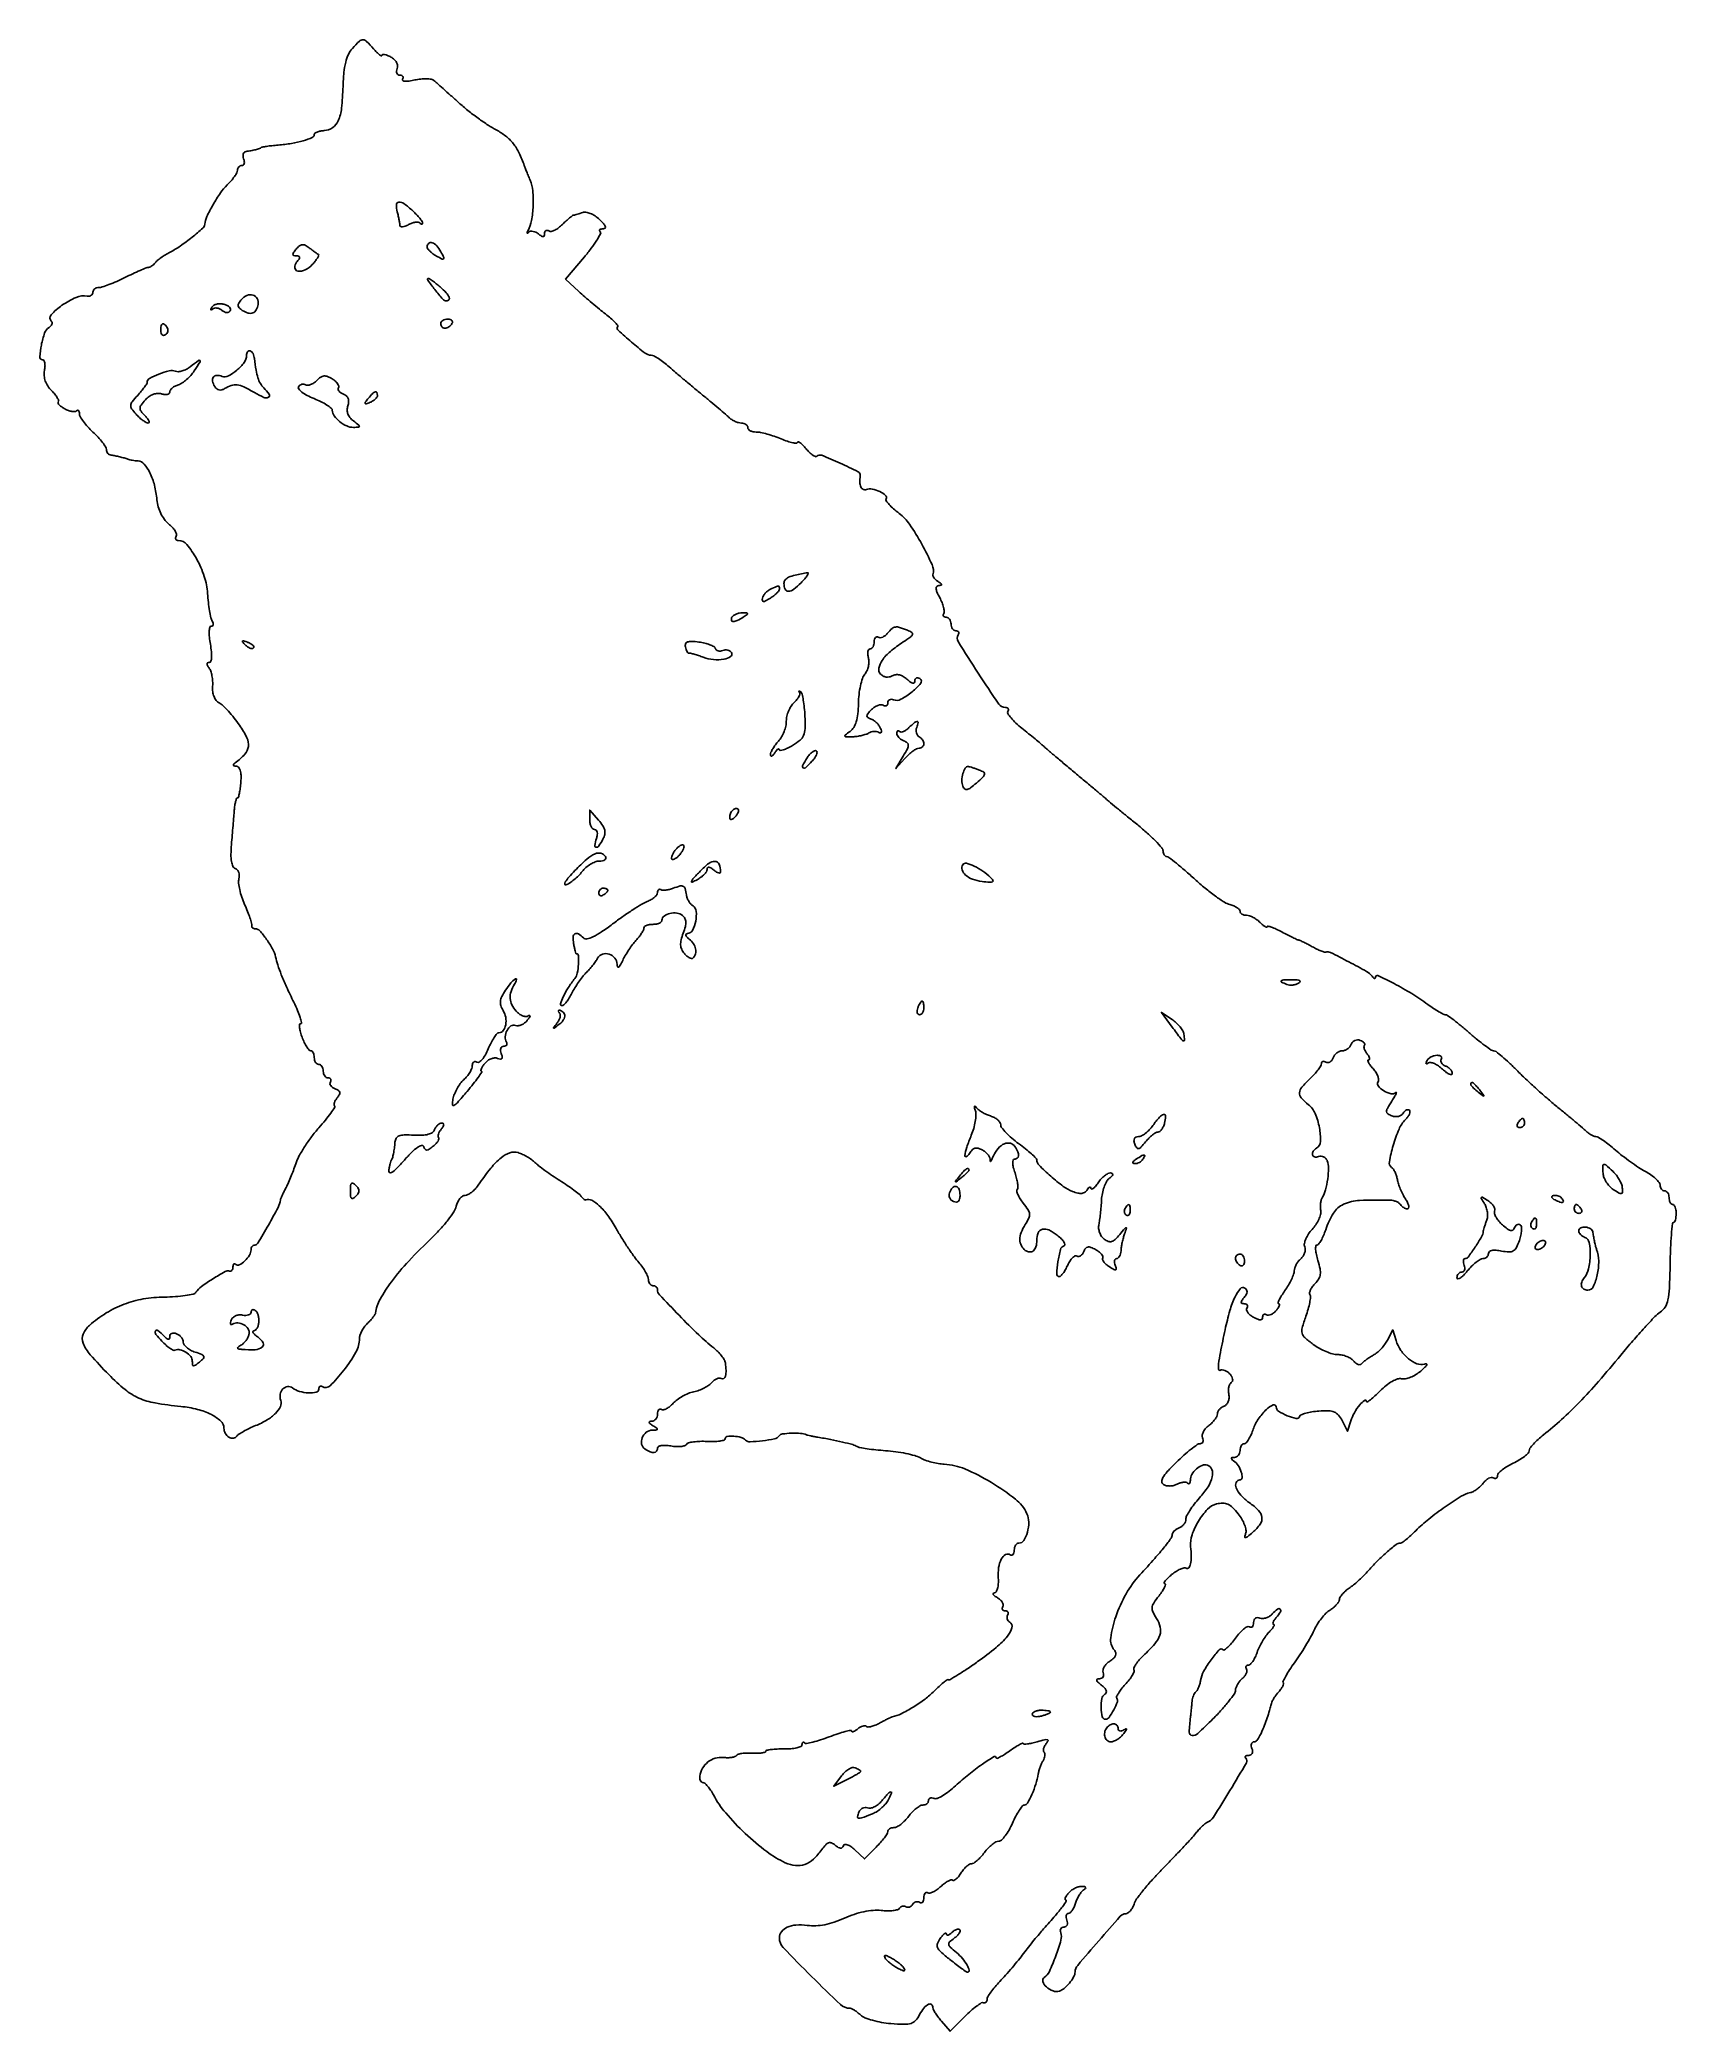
# Model space of a CAD drawing. Extents: x 0 to 363, y 0 to 441.
import ezdxf

# ---------------------------------------------------------------- set-up
doc = ezdxf.new("R2010")
doc.units = 0

msp = doc.modelspace()

# ---------------------------------------------------------------- linework, layer by layer
for points in [[(69.44589, 438.940209, 0.075106), (68.570063, 437.619698, 0.048735), (67.960897, 435.888297, 0.0363), (67.570599, 433.591806, 0.01569), (67.370839, 430.494257, -0.017658), (67.042336, 425.694492, -0.075601), (66.321999, 422.926174, -0.141447), (65.077206, 421.407172, -0.132791), (63.18319, 420.738846, 0.028862), (62.346857, 420.627044, 0.043705), (61.641312, 420.425722, 0.053076), (61.146059, 420.173301, 0.253581), (61, 419.903827, -0.299007), (60.543549, 419.20879, -0.029896), (58.581567, 418.49519, -0.030719), (55.978289, 417.892111, -0.021741), (53, 417.524673, 0.006048), (51.640702, 417.400124, 0.008996), (50.454688, 417.255358, 0.004769), (49.462787, 417.106471, 0.157145), (49.25, 416.998311, -0.1149), (48.874094, 416.766177, -0.017479), (48.023139, 416.512741, -0.019041), (46.990688, 416.285733, -0.016479), (45.893011, 416.125, 0.154376), (45.51785, 415.958014, 0.133189), (45.280284, 415.596094, 0.103739), (45.223964, 415.082898, 0.067346), (45.361626, 414.5, -0.055937), (45.511135, 413.925634, -0.100118), (45.483616, 413.440625, -0.147206), (45.289193, 413.122486, -0.184534), (44.968615, 413, 0.107355), (44.599061, 412.919728, 0.099537), (44.284531, 412.692224, 0.095786), (44.073653, 412.35224, 0.091301), (44, 411.952251, -0.127491), (43.859577, 411.410485, -0.026115), (43.330383, 410.565367, -0.025927), (42.593105, 409.622242, -0.021827), (41.720454, 408.702251, 0.049746), (40.222299, 406.935206, 0.021702), (38.585992, 404.327733, 0.020137), (37.223717, 401.690236, 0.087934), (36.772127, 400, -0.194243), (36.336009, 399.140095, -0.010319), (33.93482, 397.129533, -0.017171), (31.328362, 395.180344, -0.033208), (29.098241, 393.839355, 0.017304), (28.051232, 393.254259, 0.01762), (27.053635, 392.601469, 0.017688), (26.228949, 391.974481, 0.066695), (25.786475, 391.501594, -0.044597), (25.455327, 391.114866, -0.040837), (25.05152, 390.780293, -0.043325), (24.639069, 390.542119, -0.094501), (24.286475, 390.452596, 0.081304), (23.784858, 390.339133, 0.005492), (22.427415, 389.772104, 0.007768), (20.819332, 389.049717, 0.00574), (19.062171, 388.202596, -0.010776), (17.266872, 387.359268, -0.012946), (15.542504, 386.647013, -0.011669), (14.069729, 386.121922, -0.079956), (13.312171, 386, 0.078047), (12.810906, 385.921276, 0.090354), (12.38545, 385.693373, 0.100781), (12.101022, 385.354259, 0.124902), (12, 384.956163, -0.125612), (11.902507, 384.574213, -0.120078), (11.632812, 384.278161, -0.106541), (11.227378, 384.115914, -0.082247), (10.75, 384.113883, 0.142715), (8.278893, 383.806773, 0.050591), (5.135053, 382.05543, 0.056199), (2.747238, 379.954255, 0.400075), (2.781257, 378.552076, -0.15667), (2.939847, 378.243384, -0.129462), (2.905075, 377.873454, -0.100689), (2.671986, 377.494904, -0.066248), (2.274802, 377.169837, 0.172119), (1.303748, 375.95995, 0.03473), (0.567556, 373.25782, 0.034602), (0.233589, 370.650265, 0.431366), (0.847066, 370, -0.275132), (1.147667, 369.821043, -0.08148), (1.330563, 369.294374, -0.0566), (1.376052, 368.518448, -0.033604), (1.26346, 367.597868, 0.067471), (1.2009, 366.443606, 0.064589), (1.444986, 365.296128, 0.061182), (1.991227, 364.19583, 0.05064), (2.818798, 363.181202, -0.023535), (3.554482, 362.372796, -0.037577), (4.094009, 361.610882, -0.04366), (4.399203, 360.985119, -0.29621), (4.33102, 360.664354, 0.316261), (4.283941, 360.394593, 0.078531), (4.550297, 360.002381, 0.052339), (5.069678, 359.553329, 0.02924), (5.782871, 359.116204, 0.036179), (6.577309, 358.762316, 0.046995), (7.348497, 358.56308, 0.05496), (7.990275, 358.531549, 0.183179), (8.368517, 358.70185, -0.139365), (8.607649, 358.835125, -0.260374), (8.814502, 358.776107, -0.147625), (8.956212, 358.510617, -0.04933), (9, 358.067876, 0.134563), (9.180947, 357.407701, 0.025106), (9.88125, 356.350937, 0.025272), (10.851461, 355.165722, 0.020734), (12, 354, -0.018062), (13.148707, 352.846499, -0.022916), (14.11875, 351.698022, -0.021819), (14.828188, 350.687098, -0.143035), (15, 350.09879, 0.087446), (15.075626, 349.669678, 0.08425), (15.29375, 349.286051, 0.087221), (15.618215, 349.006208, 0.103703), (16, 348.875, -0.015909), (16.920785, 348.730021, -0.012037), (17.921136, 348.514652, -0.012122), (18.898815, 348.254181, -0.017389), (19.75, 347.972686, 0.03496), (20.138611, 347.85914, 0.011887), (20.716603, 347.747617, 0.011754), (21.362917, 347.654344, 0.013264), (21.987374, 347.595916, -0.202305), (23.341064, 346.915104, -0.063334), (24.609993, 344.974437, -0.051757), (25.614027, 342.216722, -0.037748), (26.167131, 339, 0.044774), (26.458267, 337.438312, 0.044752), (27.022796, 335.953131, 0.04685), (27.809117, 334.659947, 0.062601), (28.759528, 333.669925, -0.034902), (29.583112, 332.901836, -0.049833), (30.18831, 332.107207, -0.061525), (30.510561, 331.401596, -0.218137), (30.450511, 330.919925, 0.086334), (30.30964, 330.56859, 0.165193), (30.345113, 330.270228, 0.17949), (30.550116, 330.07151, 0.104031), (30.890092, 330, -0.224131), (32.782658, 329.106763, -0.045961), (34.91672, 325.967173, -0.045871), (36.645737, 322.026339, -0.064832), (37.377365, 318.268617, 0.011798), (37.549088, 316.286166, 0.014084), (37.807406, 314.428461, 0.012874), (38.107567, 312.885033, 0.084135), (38.40357, 312.156027, -0.058498), (38.610348, 311.71303, -0.1256), (38.636517, 311.339583, -0.191063), (38.484538, 311.095824, -0.16028), (38.193291, 311, 0.343274), (37.869562, 310.748056, 0.049999), (37.737929, 309.866363, 0.037872), (37.772997, 308.587886, 0.019436), (38, 307, -0.018422), (38.241347, 305.335878, -0.042846), (38.268478, 304.076919, -0.066145), (38.106054, 303.259675, -0.321019), (37.743281, 303, 0.128159), (37.396821, 302.909713, 0.266904), (37.258255, 302.678179, 0.135714), (37.357354, 302.293503, 0.034032), (37.721223, 301.75, -0.084867), (38.079516, 301.076101, -0.032568), (38.347227, 300.04582, -0.031098), (38.497781, 298.866084, -0.033314), (38.495632, 297.703855, 0.047393), (38.527776, 296.480144, 0.065139), (38.800894, 295.415281, 0.07513), (39.293968, 294.575941, 0.0999), (39.974543, 294.013624, -0.06947), (40.797262, 293.413626, -0.016526), (41.979046, 292.192233, -0.016681), (43.255042, 290.685009, -0.015785), (44.452411, 289.06867, -0.036826), (46.081735, 286.303062, -0.144232), (46.417877, 284.371335, -0.159277), (45.641337, 282.67859, -0.047827), (43.5, 280.765313, 0.047616), (43.152312, 280.454918, 0.273498), (43.102222, 280.223221, 0.26906), (43.281364, 280.064799, 0.046576), (43.7494, 280.015313, -0.221029), (44.26216, 279.769315, -0.103143), (44.612185, 279.101643, -0.062058), (44.780915, 278.009935, -0.025146), (44.7494, 276.502005, -0.013405), (44.617573, 275.160934, -0.021686), (44.425746, 274.030957, -0.017258), (44.207056, 273.160117, -0.333125), (43.99782, 273.002005, 0.312317), (43.790298, 272.85714, 0.02567), (43.581431, 272.192776, 0.027204), (43.402342, 271.304185, 0.017057), (43.285514, 270.25, -0.000957), (43.177046, 268.86532, -0.000341), (43.017046, 266.888744, -0.000339), (42.838544, 264.720266, -0.0004), (42.666651, 262.66913, 0.016857), (42.555413, 260.476879, 0.044006), (42.667213, 258.904166, 0.067028), (42.982116, 257.859513, 0.196926), (43.518449, 257.354547, -0.129176), (43.96412, 257.034128, -0.088634), (44.271698, 256.489026, -0.078491), (44.396308, 255.805243, -0.069957), (44.312591, 255.087348, 0.092825), (44.245795, 254.143576, 0.026122), (44.491784, 252.681568, 0.025379), (44.949212, 251.026648, 0.024304), (45.577544, 249.401931, -0.009663), (46.229416, 247.852724, -0.013036), (46.754938, 246.42588, -0.010077), (47.134528, 245.227144, -0.123016), (47.154444, 244.75, 0.133709), (47.172388, 244.464443, 0.126386), (47.332346, 244.220313, 0.107733), (47.61535, 244.05651, 0.077668), (47.976947, 244, -0.214922), (48.939356, 243.56628, -0.025252), (50.44285, 241.68211, -0.030469), (51.790103, 239.543125, -0.074661), (52.429786, 237.80217, 0.02951), (52.90959, 236.0135, 0.015446), (53.704637, 233.848698, 0.012025), (54.859024, 231.170047, 0.005597), (56.4781, 227.75, -0.012965), (57.308168, 225.927653, -0.023673), (57.87473, 224.395312, -0.023476), (58.180598, 223.244919, -0.478046), (57.982973, 223, 0.378511), (57.749518, 222.793715, 0.057742), (57.744079, 222.11875, 0.041062), (57.929613, 221.150764, 0.022372), (58.306102, 220, 0.021309), (58.796741, 218.85087, 0.030395), (59.335189, 217.88125, 0.030683), (59.849797, 217.174019, 0.223729), (60.219238, 217, -0.184823), (60.517299, 216.885926, -0.090202), (60.770651, 216.559375, -0.070058), (60.942367, 216.073989, -0.050078), (61, 215.5, 0.064853), (61.074694, 214.926543, 0.082425), (61.29375, 214.440625, 0.098894), (61.618646, 214.115568, 0.148195), (62, 214, -0.148195), (62.381354, 213.884432, -0.098894), (62.70625, 213.559375, -0.082425), (62.925306, 213.073457, -0.064853), (63, 212.5, 0.06887), (63.079345, 211.926682, 0.085131), (63.311086, 211.440625, 0.099915), (63.655173, 211.115626, 0.140337), (64.059017, 211, -0.093902), (64.420729, 210.931465, -0.172183), (64.644424, 210.737031, -0.17347), (64.694547, 210.446288, -0.095482), (64.564761, 210.104785, 0.173098), (64.481439, 209.715345, 0.119723), (64.646032, 209.291408, 0.090029), (65.044565, 208.895119, 0.059217), (65.618368, 208.592952, -0.050851), (66.342091, 208.227124, -0.189301), (66.636139, 207.821265, -0.188332), (66.576232, 207.322301, -0.050275), (66.1213, 206.646158, 0.036248), (65.732943, 206.102469, 0.052229), (65.479493, 205.568864, 0.065637), (65.385057, 205.121367, 0.218975), (65.48665, 204.846683, -0.353086), (65.524456, 204.493234, -0.011171), (64.657563, 203.211375, -0.017125), (63.486056, 201.674214, -0.01046), (62.00521, 199.938692, 0.021228), (60.407671, 197.982644, 0.017631), (58.874589, 195.775741, 0.017991), (57.613206, 193.651769, 0.045078), (56.895623, 192, -0.009277), (56.372619, 190.513421, -0.007549), (55.759069, 188.940625, -0.007639), (55.149773, 187.50877, -0.019672), (54.653823, 186.5, 0.007492), (54.234748, 185.697567, 0.009385), (53.871398, 184.940625, 0.007836), (53.589728, 184.298012, 0.06967), (53.510989, 184, -0.091485), (52.986208, 182.313438, -0.008265), (50.857132, 178.422209, -0.004366), (48.521492, 174.398293, -0.264992), (47.822745, 174, 0.129336), (47.508986, 173.917458, 0.100701), (47.241681, 173.685268, 0.088877), (47.061928, 173.337934, 0.075211), (47, 172.928571, -0.144414), (46.656206, 171.763085, -0.059313), (45.59406, 170.481848, -0.065168), (44.389387, 169.603539, -0.33284), (43.619048, 169.714286, 0.125392), (43.384153, 169.853788, 0.258189), (43.181845, 169.80878, 0.159886), (43.043185, 169.571831, 0.053143), (43, 169.166667, -0.064435), (42.944383, 168.736882, -0.103831), (42.779688, 168.408034, -0.137923), (42.535071, 168.231378, -0.161274), (42.25, 168.222384, 0.202599), (41.239855, 168.109251, 0.012377), (38.574272, 166.525622, 0.017574), (36.029771, 164.799852, 0.082611), (34.798051, 163.541829, -0.18708), (34.206423, 163.144906, -0.017538), (32.452247, 162.814866, -0.020605), (30.261661, 162.573603, -0.014742), (27.798051, 162.47745, 0.040238), (23.147907, 162.057992, 0.047777), (18.89545, 160.899959, 0.047988), (14.955347, 158.961277, 0.04119), (11.23534, 156.217544, 0.116228), (9.844357, 154.275524, 0.192775), (9.825966, 152.288679, 0.087756), (11.396401, 149.708082, 0.01359), (15.487424, 145.307222, 0.02663), (19.120957, 141.979857, 0.068238), (22.150975, 140.114077, 0.061375), (25.758878, 139.025358, 0.018444), (31.453419, 138.260065, -0.037745), (35.132805, 137.620283, -0.054957), (38.214828, 136.469268, -0.069939), (40.314832, 135.01128, -0.209035), (41, 133.444007, 0.13016), (41.299233, 132.314, 0.125741), (42.121161, 131.46279, 0.161452), (43.097932, 131.231418, 0.224738), (43.861803, 131.678659, -0.097841), (44.314845, 132.123934, -0.017154), (45.340655, 132.749181, -0.018029), (46.613227, 133.406897, -0.015327), (48, 134.010167, 0.038525), (50.545973, 135.261074, 0.063372), (52.438453, 136.730666, 0.086128), (53.492571, 138.232097, 0.196208), (53.564363, 139.590684, -0.131591), (53.465125, 140.9473, -0.142593), (54.066105, 142.124768, -0.174376), (55.101202, 142.650964, -0.196291), (56.173785, 142.362618, 0.094243), (57.726271, 141.588895, 0.058315), (59.74543, 141.267357, 0.067761), (61.449839, 141.427869, 0.348565), (62, 142.121166, -0.082191), (62.057193, 142.466742, -0.160745), (62.223552, 142.687041, -0.182594), (62.471208, 142.748707, -0.109535), (62.761028, 142.647693, 0.345751), (64.517572, 142.845598, 0.033598), (67.554236, 146.268594, 0.037103), (70.217438, 150.295451, 0.128233), (71, 153.296605, -0.084732), (71.123341, 154.019205, -0.037056), (71.514063, 154.912797, -0.035302), (72.080315, 155.822334, -0.039513), (72.75, 156.607143, 0.013179), (73.425355, 157.31907, 0.016855), (74.006899, 158.010938, 0.01483), (74.450381, 158.612067, 0.121016), (74.571359, 158.928571, -0.095977), (75.571367, 161.991239, -0.034079), (78.088527, 165.874616, -0.027411), (81.924512, 170.447011, -0.014326), (87.161933, 175.725423, 0.018718), (88.991059, 177.601529, 0.020004), (90.632765, 179.569389, 0.020034), (91.901578, 181.364751, 0.082499), (92.430985, 182.581046, -0.050056), (92.764494, 183.506367, -0.059636), (93.261007, 184.289432, -0.069976), (93.836556, 184.822237, -0.152959), (94.404042, 185, 0.121646), (95.03595, 185.156047, 0.043722), (95.820898, 185.660938, 0.040204), (96.619376, 186.389058, 0.037792), (97.309257, 187.25, -0.018178), (100.103491, 191.031741, -0.05355), (102.373972, 193.328272, -0.087136), (104.338909, 194.428075, -0.162347), (106.143845, 194.454345, -0.033026), (107.116681, 194.073254, -0.022427), (108.169799, 193.519312, -0.022649), (109.142541, 192.889803, -0.041459), (109.863055, 192.279802, 0.031374), (110.68674, 191.553474, 0.00827), (112.093119, 190.498906, 0.008362), (113.736929, 189.34967, 0.008495), (115.409695, 188.262243, -0.008918), (117.020717, 187.213017, -0.011094), (118.47819, 186.178453, -0.009485), (119.658656, 185.265212, -0.078764), (120.111803, 184.7651, 0.034294), (120.374499, 184.417761, 0.047182), (120.657922, 184.148157, 0.056391), (120.920282, 183.986052, 0.205166), (121.111803, 183.979139, -0.218618), (122.437333, 183.897083, -0.065467), (124.122086, 182.686583, -0.048537), (125.978926, 180.569551, -0.026547), (127.843475, 177.660193, 0.009505), (129.121281, 175.508361, 0.008343), (130.53525, 173.309923, 0.008414), (131.87821, 171.368129, 0.024774), (132.88825, 170.09699, -0.02518), (133.696506, 169.078103, -0.026858), (134.379673, 168.004186, -0.027758), (134.86211, 167.023977, -0.100806), (135, 166.34699, 0.072596), (135.075129, 165.832267, 0.087407), (135.29375, 165.395678, 0.100487), (135.618656, 165.103813, 0.133682), (136, 165, -0.087897), (136.381821, 164.932356, -0.09461), (136.70625, 164.738171, -0.100067), (136.923275, 164.448697, -0.111421), (137, 164.108668, 0.190625), (137.43929, 162.998304, 0.003664), (141.77833, 158.44028, 0.009512), (146.121056, 154.112667, 0.024534), (149.461263, 151.20913, -0.029674), (150.384014, 150.390221, -0.030351), (151.195935, 149.473666, -0.031855), (151.797907, 148.594831, -0.099305), (152.035251, 147.92155, -0.026838), (152.185271, 146.20733, -0.073076), (152.049134, 144.999782, -0.178001), (151.660917, 144.444882, -0.298846), (151.113307, 144.429973, 0.160108), (150.685865, 144.532788, 0.079998), (150.139748, 144.398493, 0.066356), (149.562272, 144.057576, 0.053114), (149.044209, 143.553268, -0.07111), (148.392025, 142.962424, -0.030595), (147.378642, 142.36466, -0.029504), (146.203724, 141.850119, -0.034409), (145.034594, 141.507598, 0.043325), (143.825005, 141.129716, 0.029637), (142.527534, 140.505123, 0.029943), (141.339904, 139.747609, 0.051943), (140.470046, 138.966901, -0.036526), (139.741358, 138.271242, -0.050175), (138.988559, 137.76837, -0.060944), (138.321233, 137.511898, -0.202388), (137.866353, 137.582598, 0.169431), (137.538219, 137.655252, 0.189891), (137.254491, 137.502789, 0.120452), (137.062552, 137.117948, 0.055782), (137, 136.559017, -0.078525), (136.905705, 135.96231, -0.089641), (136.632812, 135.453463, -0.099424), (136.226773, 135.110394, -0.123393), (135.75, 134.984687, 0.066727), (135.295085, 134.918023, 0.405416), (135.1875, 134.730859, 0.167501), (135.378141, 134.440231, 0.021149), (136, 134, -0.009472), (136.852936, 133.425598, -0.283067), (136.951561, 133.197104, -0.356064), (136.787749, 133.046795, -0.012247), (135.856989, 133.015313, 0.165688), (134.525575, 132.547766, 0.133233), (133.614276, 131.323246, 0.146006), (133.492396, 129.891393, 0.202797), (134.21613, 128.845262, 0.037082), (135.395806, 128.21409, 0.120018), (136.263892, 128.057683, 0.227711), (136.789363, 128.350521, 0.154868), (137, 129.014262, -0.277008), (137.214346, 129.371469, -0.080799), (137.846759, 129.58711, -0.054989), (138.791054, 129.641468, -0.030514), (139.938829, 129.510777, 0.029818), (141.103508, 129.376519, 0.039204), (142.172737, 129.40135, 0.043714), (143.015878, 129.562593, 0.18737), (143.416756, 129.865309, -0.193433), (143.859475, 130.191555, -0.028101), (144.978979, 130.414693, -0.0284), (146.398197, 130.533857, -0.02084), (147.977928, 130.510649, 0.019904), (149.519728, 130.485114, 0.032737), (150.818516, 130.60061, 0.035661), (151.764715, 130.817605, 0.329745), (152, 131.13558, -0.374408), (152.426932, 131.625799, -0.05157), (153.893043, 131.676755, -0.048977), (155.505908, 131.406233, -0.131079), (156.506023, 130.827311, 0.210087), (157.527636, 130.429598, 0.020234), (160.245755, 130.656721, 0.021192), (162.934677, 131.107792, 0.182324), (163.942786, 131.752917, -0.204528), (164.669287, 132.175142, -0.021753), (166.661891, 132.333834, -0.026639), (168.704443, 132.298514, -0.08879), (170, 131.970916, 0.046697), (170.305804, 131.865672, 0.006977), (170.940625, 131.720924, 0.007794), (171.697613, 131.571697, 0.00665), (172.5, 131.43747, -0.009433), (175.318166, 130.949893, -0.010845), (177.98712, 130.375801, -0.009382), (180.224504, 129.798958, -0.070739), (181.222826, 129.362286, 0.09507), (181.818295, 129.135424, 0.00828), (183.425218, 128.879603, 0.010644), (185.36866, 128.64521, 0.008073), (187.508496, 128.468065, -0.017857), (189.752141, 128.23805, -0.017039), (192.00932, 127.846062, -0.017264), (193.976939, 127.363411, -0.056448), (195.215597, 126.857368, 0.039394), (196.306346, 126.367814, 0.021422), (197.710207, 125.933099, 0.02122), (199.184578, 125.611099, 0.03137), (200.5, 125.465991, -0.089599), (205.077614, 124.414096, -0.033787), (210.951597, 121.414499, -0.032953), (216.267608, 117.733999, -0.117368), (218.807088, 114.5, -0.108686), (219.212785, 112.64655, -0.066479), (218.912946, 110.418914, -0.073611), (218.114014, 108.598257, -0.258094), (217.032224, 108, 0.149156), (216.638578, 107.879899, 0.098746), (216.303216, 107.542039, 0.082094), (216.077074, 107.037019, 0.064387), (216, 106.440983, -0.057307), (215.935851, 105.88313, -0.123371), (215.739534, 105.500904, -0.190638), (215.449263, 105.351971, -0.164171), (215.113307, 105.429973, 0.275938), (214.067759, 105.445761, 0.144599), (213.139643, 104.469676, 0.083977), (212.546042, 102.587084, 0.051108), (212.462444, 100.25, -0.031524), (212.466631, 98.99866, -0.050161), (212.296303, 97.942664, -0.066079), (211.993502, 97.210445, -0.260354), (211.589235, 96.969591, 0.211414), (211.354964, 96.857981, 0.331517), (211.340204, 96.645244, 0.092871), (211.658022, 96.30828, 0.025557), (212.271032, 95.908131, -0.051962), (212.905833, 95.444276, -0.073147), (213.351434, 94.904255, -0.094539), (213.547606, 94.375621, -0.182072), (213.462015, 93.93854, 0.096373), (213.326685, 93.580549, 0.17417), (213.380778, 93.275696, 0.171456), (213.617714, 93.071756, 0.093039), (214, 93, -0.092039), (214.382769, 92.928939, -0.170591), (214.620609, 92.726548, -0.174978), (214.676067, 92.424129, -0.09743), (214.542705, 92.069098, 0.108667), (214.401318, 91.665673, 0.099725), (214.435715, 91.226649, 0.095414), (214.641072, 90.81959, 0.090177), (214.986392, 90.50841, -0.334142), (215.466817, 89.278043, -0.102505), (214.492206, 87.392136, -0.051001), (211.978708, 84.867549, -0.017868), (207.897752, 81.765491, -0.0056), (205.54882, 80.148066, -0.008946), (203.502622, 78.825149, -0.003467), (201.741704, 77.747692, -0.274419), (201.429192, 77.745655, 0.296822), (201.153047, 77.732407, 0.01218), (200.323349, 77.10248, 0.017792), (199.3407, 76.25903, 0.011282), (198.254546, 75.211158, -0.037888), (196.252662, 73.475511, -0.022116), (193.619641, 71.696034, -0.021726), (190.97086, 70.226037, -0.063279), (189, 69.535923, 0.057118), (188.692639, 69.432517, 0.005158), (187.960779, 69.079922, 0.006645), (187.09536, 68.637515, 0.005146), (186.164354, 68.133544, -0.027332), (185.228065, 67.67919, -0.038365), (184.346677, 67.386664, -0.042933), (183.627341, 67.272091, -0.217729), (183.256363, 67.410304, 0.191717), (182.938378, 67.547211, 0.075983), (182.457929, 67.487352, 0.060374), (181.897785, 67.253015, 0.044003), (181.342009, 66.868879, -0.025894), (180.826388, 66.484217, -0.058953), (180.394215, 66.263926, -0.128843), (180.116515, 66.236804, -0.368398), (180, 66.37348, 0.472742), (179.796227, 66.540836, 0.013519), (178.546277, 66.257831, 0.018094), (176.949384, 65.788453, 0.010264), (175.051155, 65.111436, -0.012557), (173.11482, 64.430816, -0.018943), (171.394132, 63.945296, -0.014178), (169.985093, 63.646763, -0.246261), (169.551155, 63.782178, 0.116494), (169.341728, 63.911577, 0.255151), (169.161902, 63.879202, 0.168796), (169.038659, 63.682007, 0.056095), (169, 63.338509, -0.300844), (168.748497, 62.958344, -0.044179), (167.82498, 62.658873, -0.037751), (166.532972, 62.46386, -0.023473), (164.999933, 62.421842, 0.013836), (163.466376, 62.409368, 0.022823), (162.174905, 62.303953, 0.019049), (161.185988, 62.139107, 0.355888), (160.999933, 61.910765, -0.340651), (160.83063, 61.691051, -0.031014), (160.1073, 61.547723, -0.030069), (159.126078, 61.475485, -0.018199), (157.96109, 61.502315, 0.022369), (156.765422, 61.519879, 0.030042), (155.686558, 61.422399, 0.030504), (154.836164, 61.24011, 0.188452), (154.48541, 60.976394, -0.17974), (154.157088, 60.72077, -0.039497), (153.448713, 60.557221, -0.03633), (152.550722, 60.489455, -0.028014), (151.569564, 60.541821, 0.10018), (149.78706, 60.380317, 0.096259), (148.179199, 59.539199, 0.094752), (146.984372, 58.143327, 0.093593), (146.382315, 56.399118, 0.061001), (146.369534, 55.863971, 0.088911), (146.497503, 55.410991, 0.114981), (146.741704, 55.110021, 0.166565), (147.062804, 55, -0.186747), (147.494118, 54.833086, -0.032374), (148.112586, 54.192187, -0.031344), (148.77486, 53.303049, -0.023511), (149.39259, 52.25, 0.056327), (152.107439, 48.24779, 0.026568), (156.42254, 43.723135, 0.026558), (161.183966, 39.689204, 0.057431), (165.307147, 37.245401, 0.078014), (167.589471, 36.627031, 0.11428), (169.647306, 36.872447, 0.101617), (171.556826, 38.040059, 0.052156), (173.404394, 40.166965, -0.029424), (174.24448, 41.227681, -0.133488), (174.899483, 41.65375, -0.185327), (175.555952, 41.617485, -0.067864), (176.358433, 41.117491, 0.034272), (177.03953, 40.626909, 0.123598), (177.545117, 40.465099, 0.20978), (177.912066, 40.59895, 0.122029), (178.167313, 41.001938, -0.275476), (178.480166, 41.271622, -0.131502), (179.028655, 41.2234, -0.070005), (179.788302, 40.819207, -0.030324), (180.673797, 40.089278), (182.818477, 38.091204), (185.409238, 40.681966, 0.015415), (186.401361, 41.737226, 0.020065), (187.238964, 42.765384, 0.018102), (187.859805, 43.658811, 0.143752), (188, 44.136364, -0.155059), (188.104663, 44.465744, -0.097725), (188.399479, 44.746307, -0.080063), (188.839918, 44.935653, -0.061636), (189.359927, 45, 0.127034), (190.010056, 45.167886, 0.038056), (190.871869, 45.734375, 0.035444), (191.778548, 46.543235, 0.031855), (192.597276, 47.5, -0.02965), (193.408796, 48.456844, -0.033942), (194.294109, 49.265625, -0.036208), (195.126249, 49.834936, -0.132677), (195.737349, 50, 0.075133), (196.219774, 50.072903, 0.088834), (196.629096, 50.284531, 0.100697), (196.902725, 50.599228, 0.129463), (197, 50.968615, -0.148468), (197.100401, 51.299286, -0.150865), (197.367188, 51.515805, -0.116166), (197.771956, 51.577392, -0.06925), (198.25, 51.471205, 0.19234), (198.946368, 51.487349, 0.032296), (200.160937, 52.100935, 0.031325), (201.568306, 53.053452, 0.023238), (203, 54.269388, -0.017808), (205.918504, 56.803108, -0.019299), (208.93477, 59.052299, -0.014601), (211.524616, 60.723075, -0.584084), (212, 60.454959, 0.527869), (212.165322, 60.341999, 0.025908), (212.88125, 60.664966, 0.023492), (213.848647, 61.222156, 0.012311), (215, 62, -0.010368), (216.151208, 62.784277, -0.019394), (217.11875, 63.362311, -0.017964), (217.855477, 63.730831, -0.545877), (218, 63.6379, 0.423481), (218.155592, 63.487139, 0.023272), (218.90612, 63.545855, 0.024626), (219.901591, 63.720685, 0.014052), (221.084663, 64.024281, -0.008617), (222.718438, 64.462515, -0.112229), (223.343124, 64.475828, -0.484087), (223.474445, 64.215312, -0.064579), (223.093338, 63.612466, 0.047148), (222.725251, 63.072695, 0.063347), (222.507164, 62.523083, 0.079204), (222.46271, 62.047195, 0.182089), (222.608811, 61.724522, -0.15675), (222.774802, 61.401299, -0.070942), (222.785301, 60.920073, -0.060012), (222.649386, 60.36399, -0.049569), (222.379066, 59.816531, 0.032693), (222.046076, 59.195753, 0.018989), (221.725108, 58.412713, 0.018929), (221.461914, 57.599989, 0.030136), (221.306009, 56.886322, -0.037284), (220.787013, 54.663309, -0.029446), (219.910247, 52.353377, -0.023561), (218.928249, 50.414199, -0.270022), (218.217199, 50, 0.231783), (217.801083, 49.796152, 0.020975), (217.110976, 48.825, 0.023816), (216.356718, 47.532481, 0.016278), (215.6201, 46, -0.025147), (214.850125, 44.468277, -0.033951), (213.995486, 43.175, -0.036089), (213.176048, 42.248163, -0.196127), (212.567725, 42, 0.131194), (211.94659, 41.834168, 0.036704), (211.106879, 41.265625, 0.034339), (210.21609, 40.456823, 0.030216), (209.402724, 39.5, -0.024134), (208.608975, 38.542921, -0.029663), (207.776552, 37.734375, -0.030554), (207.015971, 37.155636, -0.148416), (206.503198, 37, 0.143037), (206.02143, 36.8593, 0.041073), (205.396573, 36.383895, 0.037706), (204.747848, 35.70534, 0.032337), (204.171259, 34.902621, -0.028478), (203.630401, 34.137259, -0.04935), (203.088397, 33.579139, -0.070043), (202.624395, 33.287217, -0.311285), (202.324263, 33.342404, 0.277412), (201.984713, 33.427005, 0.04758), (201.344176, 33.162121, 0.040081), (200.564662, 32.665413, 0.025651), (199.742107, 31.974363, -0.032332), (198.896945, 31.283356, -0.043906), (198.048566, 30.782867, -0.051113), (197.313576, 30.520313, -0.201287), (196.848556, 30.593597, 0.183157), (196.52742, 30.655783, 0.18711), (196.249263, 30.488683, 0.113308), (196.060995, 30.082724, 0.052194), (196, 29.5, -0.058083), (195.932583, 28.921598, -0.124827), (195.726548, 28.526266, -0.19093), (195.421868, 28.373537, -0.161617), (195.069098, 28.457295, 0.110145), (194.665018, 28.597587, 0.099917), (194.224179, 28.560288, 0.094986), (193.814355, 28.350569, 0.088941), (193.5, 28, -0.082063), (193.191085, 27.645885, -0.092249), (192.796119, 27.427168, -0.100657), (192.377779, 27.376253, -0.11907), (192, 27.5, 0.101331), (191.629512, 27.635912, 0.098455), (191.231379, 27.617326, 0.097388), (190.867185, 27.447162, 0.096792), (190.593612, 27.151467, -0.19186), (190.16534, 26.833857, -0.03467), (189.172925, 26.643324, -0.032969), (187.912411, 26.574614, -0.02458), (186.521967, 26.658988, 0.048457), (184.751818, 26.681855, 0.030734), (182.709193, 26.382808, 0.02867), (180.544348, 25.797294, 0.026504), (178.401594, 24.955171, -0.025176), (176.158621, 24.066781, -0.033713), (174.044307, 23.505737, -0.036984), (172.049035, 23.269111, -0.044545), (170.163278, 23.353884, 0.048751), (167.663651, 23.445237, 0.09066), (165.700811, 22.961318, 0.127261), (164.46017, 21.96684, 0.161874), (164, 20.582702, 0.192465), (164.853708, 18.447035, 0.006978), (171.103405, 12.059838, 0.007013), (177.5269, 5.852381, 0.190835), (179.678865, 5, -0.121662), (180.033467, 4.912421, -0.021817), (180.626337, 4.566722, -0.022415), (181.299701, 4.089709, -0.018602), (181.972362, 3.525012, 0.090023), (182.933483, 2.927776, 0.025175), (184.616745, 2.358539, 0.024533), (186.620112, 1.89642, 0.023578), (188.685798, 1.625303, 0.013398), (191.643881, 1.457819, 0.082815), (193.147614, 1.662814, 0.135795), (194.145906, 2.303647, 0.059766), (195.053674, 3.600291, -0.043595), (196.010024, 5.06468, -0.105417), (196.997771, 5.888364, -0.295299), (197.670856, 5.828123, -0.230785), (198, 5.15301, 0.119647), (198.111021, 4.695697, 0.020545), (198.556129, 3.913601, 0.021358), (199.168376, 3.020976, 0.017638), (199.893204, 2.123137), (201.786408, -0.059746), (205.079101, 3.220127, -0.015096), (206.39975, 4.458499, -0.021863), (207.643709, 5.4631, -0.018516), (208.703639, 6.186061, -0.218249), (209.185897, 6.25, 0.124097), (209.495835, 6.234175, 0.139528), (209.760857, 6.369861, 0.122361), (209.938358, 6.642665, 0.083524), (210, 7.009102, -0.137027), (210.155393, 7.565471, -0.018515), (210.828002, 8.588204, -0.020213), (211.739367, 9.76446, -0.015781), (212.81873, 10.967734, 0.009062), (214.074216, 12.330074, 0.005374), (215.523644, 13.996959, 0.005377), (216.934194, 15.691373, 0.009218), (218.06873, 17.138095, -0.005086), (219.145679, 18.535006, -0.003676), (220.373314, 20.070938, -0.003713), (221.561589, 21.513389, -0.008063), (222.5, 22.599373, 0.00401), (225.124239, 25.586998, 0.015631), (226.673469, 27.497102, 0.02222), (227.521584, 28.721581, 0.589997), (227.367768, 29, -0.409039), (227.239975, 29.125551, -0.104526), (227.300765, 29.440625, -0.050609), (227.564719, 29.923763, -0.022897), (228, 30.5, -0.056487), (228.596478, 31.072876, -0.043855), (229.357298, 31.554877, -0.045068), (230.158337, 31.881323, -0.076728), (230.872445, 31.984687, -0.02887), (231.526713, 31.940699, -0.214878), (231.786312, 31.782188, -0.356221), (231.766591, 31.55103, -0.054742), (231.384781, 31.234687, 0.079947), (230.907427, 30.796996, 0.030565), (230.390896, 30.054877, 0.029316), (229.918286, 29.165241, 0.031814), (229.567394, 28.25, -0.034224), (229.232407, 27.388677, -0.044982), (228.806751, 26.660938, -0.052214), (228.358851, 26.153828, -0.187912), (227.963997, 26, 0.199971), (227.669198, 25.877186, 0.14285), (227.496589, 25.559375, 0.093714), (227.483553, 25.07457, 0.051648), (227.638374, 24.5, -0.070671), (227.769835, 23.926409, -0.118837), (227.695237, 23.440625, -0.152637), (227.429882, 23.120337, -0.145001), (227.023655, 23, 0.1153), (226.605144, 22.902191, 0.144529), (226.313799, 22.632812, 0.131955), (226.199302, 22.227145, 0.088964), (226.278638, 21.75, -0.155893), (226.332732, 20.107895, -0.018517), (225.195108, 16.59755, -0.019292), (223.796029, 13.18428, -0.138763), (222.656675, 11.840751, 0.336757), (222.347145, 10.935477, 0.129862), (223.119006, 9.753442, 0.093951), (224.601464, 8.851278, 0.168814), (226.008929, 8.816276, 0.101651), (227.075224, 9.415823, 0.042416), (228.230554, 10.604446, 0.042236), (229.156203, 11.951698, 0.117973), (229.473888, 13.045315, -0.164141), (230.045993, 14.506327, -0.004209), (234.695296, 19.948122, -0.003671), (239.476567, 25.369021, -0.200804), (240.682612, 25.943198, 0.142453), (241.183603, 26.115358, 0.06136), (241.711745, 26.59428, 0.053751), (242.185197, 27.280024, 0.04742), (242.525354, 28.079884, -0.081099), (243.098884, 29.211267, -0.012222), (244.65339, 31.233106, -0.013443), (246.628353, 33.545821, -0.011252), (248.842742, 35.893568, 0.003199), (251.128616, 38.240207, 0.003487), (253.318888, 40.549697, 0.003271), (255.166963, 42.551883, 0.017189), (256.136453, 43.692501, -0.016191), (256.828747, 44.510297, -0.017493), (257.555513, 45.260037, -0.017262), (258.220475, 45.856866, -0.076233), (258.669299, 46.128818, 0.153844), (260.108133, 47.335534, 0.006114), (263.765726, 53.229681, 0.004002), (267.409742, 59.376108, 0.340446), (267.278306, 60.38836, -0.14892), (267.154997, 60.619691, -0.260406), (267.220472, 60.820331, -0.140262), (267.492832, 60.957709, -0.047149), (267.940322, 61, 0.127746), (268.389338, 61.116623, 0.158048), (268.682075, 61.431445, 0.128612), (268.769945, 61.915043, 0.07271), (268.638374, 62.5, -0.057534), (268.490837, 63.074287, -0.102393), (268.523655, 63.559375, -0.148441), (268.726051, 63.87769, -0.179314), (269.056136, 64, 0.227442), (269.712422, 64.31482, 0.050249), (270.410887, 65.390659, 0.029257), (271.245531, 67.27522, 0.006997), (272.402351, 70.5, 0.010278), (272.548153, 70.955354, 0.006218), (272.702935, 71.5, 0.006228), (272.843219, 72.044852, 0.010879), (272.943941, 72.5, -0.070172), (273.115302, 72.990441, -0.02172), (273.50452, 73.670713, -0.021248), (274.011133, 74.402382, -0.021869), (274.573441, 75.081152, 0.026256), (275.091221, 75.717447, 0.040687), (275.460719, 76.321151, 0.048433), (275.653771, 76.817243, 0.271308), (275.584581, 77.082085, -0.321551), (275.531278, 77.405834, -0.012166), (276.133577, 78.553282, -0.017887), (276.969966, 79.937671, -0.011149), (278.042984, 81.500934, 0.011545), (279.252269, 83.265715, 0.008619), (280.506217, 85.263928, 0.008723), (281.623019, 87.188768, 0.019569), (282.386751, 88.695417, -0.032968), (283.100032, 90.013773, -0.026419), (284.031007, 91.332624, -0.027141), (285.026568, 92.463682, -0.059197), (285.926167, 93.185963, 0.033212), (286.719846, 93.758164, 0.038336), (287.390812, 94.405765, 0.041848), (287.860021, 95.03225, 0.140714), (288, 95.519788, -0.140358), (288.142599, 96.017765, -0.037997), (288.633223, 96.685401, -0.035333), (289.330591, 97.389861, -0.030281), (290.155653, 98.029241, 0.019685), (291.097023, 98.727353, 0.012259), (292.146423, 99.614807, 0.012297), (293.139827, 100.54228, 0.021727), (293.905653, 101.361591, -0.018124), (296.083315, 103.725241, -0.018505), (298.411887, 105.907969, -0.013914), (300.541931, 107.659711, -0.166623), (301.534717, 108, 0.161539), (301.900579, 108.121369, 0.010863), (302.780781, 108.807813, 0.014726), (303.807398, 109.696524, 0.010454), (304.907221, 110.75, -0.027259), (307.784367, 113.326262, -0.01666), (311.434073, 116.057602, -0.014276), (314.972331, 118.378754, -0.086707), (317, 119.186426, 0.073021), (317.669275, 119.432145, 0.034564), (318.446661, 119.926865, 0.033327), (319.203379, 120.567449, 0.04017), (319.818422, 121.26673, -0.047221), (320.391688, 121.900305, -0.063617), (321.023209, 122.345357, -0.079692), (321.613982, 122.546251, -0.182567), (322.068422, 122.457713, 0.09241), (322.423934, 122.320118, 0.170915), (322.726349, 122.36693, 0.174679), (322.928337, 122.59137, 0.097034), (323, 122.957162, -0.196172), (323.211399, 123.475236, -0.032761), (324.028125, 124.206797, -0.031669), (325.159668, 124.983642, -0.023341), (326.5, 125.701391, 0.023015), (327.841002, 126.418377, 0.031219), (328.974541, 127.192927, 0.032115), (329.795208, 127.921551, 0.195435), (330.009074, 128.435212, -0.158332), (330.19556, 128.99313, -0.023692), (330.95255, 129.921594, -0.024659), (331.985974, 130.964788, -0.019021), (333.208165, 132, 0.018269), (337.196137, 135.367577, 0.015649), (341.145673, 139.190294, 0.013367), (345.390894, 143.805318, 0.00755), (350.299834, 149.611566, -0.006249), (352.997443, 152.819173, -0.007633), (355.602966, 155.748211, -0.006517), (357.857733, 158.142912, -0.052595), (359.01394, 159.111566, 0.106101), (360.120219, 160.25905, 0.087762), (360.752366, 161.838851, 0.041028), (361.077982, 164.461057, 0.006206), (361.232047, 169.75, -0.006002), (361.333915, 173.296748, -0.009966), (361.515238, 176.282813, -0.003934), (361.736683, 178.779941, -0.386276), (361.979028, 179, 0.272518), (362.207301, 179.134398, 0.054704), (362.397411, 179.5875, 0.043992), (362.528427, 180.233689, 0.028036), (362.571429, 181, 0.037431), (362.514011, 181.765916, 0.056229), (362.340625, 182.4125, 0.073811), (362.086681, 182.854291, 0.229337), (361.785714, 183, -0.183844), (361.485777, 183.114141, -0.090503), (361.230804, 183.440625, -0.070378), (361.058014, 183.926023, -0.050408), (361, 184.5, 0.064853), (360.925306, 185.073457, 0.082425), (360.70625, 185.559375, 0.098894), (360.381354, 185.884432, 0.148195), (360, 186, -0.126431), (359.618631, 186.098, -0.10077), (359.29375, 186.373825, -0.089848), (359.075366, 186.786423, -0.077049), (359, 187.272596, 0.16827), (358.79038, 187.877829, 0.038339), (358.045313, 188.688143, 0.035532), (356.994188, 189.537535, 0.028125), (355.75, 190.304429, -0.020413), (354.262857, 191.189738, -0.010311), (352.460194, 192.418789, -0.010223), (350.647602, 193.766856, -0.014974), (349.114491, 195.031833, 0.012683), (347.749563, 196.168588, 0.016809), (346.448549, 197.128101, 0.014193), (345.331633, 197.849474, 0.137119), (344.793062, 198, -0.09476), (344.345173, 198.085653, -0.033908), (343.755903, 198.367188, -0.032182), (343.135654, 198.77164, -0.032797), (342.576576, 199.25, 0.015725), (341.80251, 199.959454, 0.00249), (340.233387, 201.295781, 0.00276), (338.367141, 202.851635, 0.002411), (336.398005, 204.459041, -0.008547), (334.215454, 206.28574, -0.005195), (331.695294, 208.515583, -0.005204), (329.240971, 210.779899, -0.009154), (327.266825, 212.709041, 0.009629), (325.581362, 214.352955, 0.013774), (324.01981, 215.739531, 0.00961), (322.681112, 216.82065, 0.166548), (322.157615, 217, -0.151384), (321.62258, 217.165791, -0.008696), (320.204045, 218.175, -0.012617), (318.541949, 219.467601, -0.008891), (316.73734, 221, 0.007644), (314.941626, 222.53257, 0.011093), (313.307024, 223.825, 0.006899), (311.910414, 224.84981, 0.15606), (311.440941, 225, -0.121857), (310.994172, 225.110525, -0.011509), (310.000751, 225.663669, -0.014191), (308.834418, 226.39401, -0.010708), (307.594391, 227.259298, 0.020003), (304.013762, 229.660156, 0.017488), (300.091293, 231.883607, 0.010265), (296.526336, 233.650684, 0.543593), (295.984687, 233.313985, -0.144192), (295.915206, 233.093453, -0.315451), (295.758058, 233.032858, -0.136884), (295.519096, 233.168158, -0.037492), (295.234687, 233.5, 0.106801), (294.032188, 234.564012, 0.00772), (290.105922, 236.689288, 0.005192), (286.001424, 238.775848, 0.201973), (285, 238.837357, -0.167094), (284.682558, 238.835417, -0.014464), (283.9125, 239.119956, -0.01779), (282.994042, 239.528402, -0.012861), (282, 240.045585, 0.005638), (281.006018, 240.581123, 0.007437), (280.0875, 241.045435, 0.005565), (279.310996, 241.412931, 0.069467), (279, 241.50648, -0.070477), (278.674079, 241.605234, -0.00375), (277.692188, 242.070403, -0.005827), (276.531379, 242.64781, -0.004207), (275.25, 243.317596, 0.013472), (274.003015, 243.940262, 0.024938), (272.954687, 244.366666, 0.026428), (272.175931, 244.593639, 0.483534), (272, 244.454252, -0.485289), (271.873121, 244.354313, -0.079811), (271.538393, 244.494151, -0.039719), (271.032366, 244.866529, -0.017901), (270.428571, 245.428571, 0.040215), (269.721837, 246.029925, 0.035542), (268.899107, 246.538393, 0.037263), (268.088072, 246.888988, 0.083576), (267.428571, 247, -0.060524), (266.882276, 247.066371, -0.079205), (266.419643, 247.261905, -0.097239), (266.109886, 247.551535, -0.157559), (266, 247.891592, 0.194794), (265.844792, 248.274864, 0.055179), (265.339063, 248.69312, 0.046751), (264.611356, 249.078778, 0.034897), (263.75, 249.368176, -0.078704), (262.551583, 249.891112, -0.014391), (260.545312, 251.255779, -0.015157), (258.270702, 253.008054, -0.013257), (256, 254.972581, 0.006295), (253.838054, 256.896293, 0.009386), (251.895312, 258.518717, 0.005005), (250.227814, 259.831709, 0.164373), (249.75, 259.995997, -0.159909), (249.46005, 260.092879, -0.09129), (249.206049, 260.366012, -0.07454), (249.025764, 260.771639, -0.057716), (248.951445, 261.25, 0.172004), (248.671128, 261.952844, 0.013491), (247.279976, 263.454687, 0.017127), (245.468024, 265.18519, 0.01223), (243.329521, 267, -0.001001), (241.112784, 268.797158, -0.001249), (239.061956, 270.475163, -0.001008), (237.34683, 271.89147, -0.009635), (236.628076, 272.511194, 0.007019), (235.899728, 273.145865, 0.000647), (234.070877, 274.690812, 0.000835), (231.884398, 276.526794, 0.000654), (229.506825, 278.511194, -0.000917), (227.13274, 280.494798, -0.001178), (224.956911, 282.328288, -0.0009), (223.139284, 283.8729, -0.010202), (222.433707, 284.5, 0.011923), (221.8015, 285.058006, 0.002171), (220.601171, 286.05871, 0.002335), (219.185321, 287.217625, 0.002117), (217.711801, 288.401992, -0.019986), (216.354111, 289.57551, -0.031122), (215.293618, 290.700626, -0.031948), (214.596981, 291.656602, -0.287403), (214.593936, 292.151992, 0.105325), (214.709576, 292.475096, 0.180271), (214.647063, 292.750898, 0.164141), (214.411465, 292.935951, 0.085314), (214.038828, 293, -0.247932), (212.563651, 293.779397, -0.005614), (208.001673, 300.630657, -0.00526), (203.570638, 307.609615, -0.284512), (203.569434, 309.112347, 0.096568), (203.697275, 309.450919, 0.174321), (203.645797, 309.739252, 0.171296), (203.421209, 309.932154, 0.092852), (203.059017, 310, -0.140337), (202.655173, 310.115626, -0.099915), (202.311086, 310.440625, -0.085131), (202.079345, 310.926682, -0.06887), (202, 311.5, 0.06887), (201.920655, 312.073318, 0.085131), (201.688914, 312.559375, 0.099915), (201.344827, 312.884374, 0.140337), (200.940983, 313, -0.083929), (200.574673, 313.061925, -0.162667), (200.34223, 313.241374, -0.181316), (200.279045, 313.508687, -0.107145), (200.389805, 313.8217, 0.167523), (200.499312, 314.307726, 0.034119), (200.340295, 315.188777, 0.03247), (200.002873, 316.236041, 0.025498), (199.508125, 317.3217, -0.017326), (198.893298, 318.614462, -0.084099), (198.699787, 319.400176, -0.221046), (198.86213, 319.82963, -0.192689), (199.309303, 320.015313, 0.051796), (199.771054, 320.069286, 0.398631), (199.881889, 320.234006, 0.191328), (199.73007, 320.48474, 0.020827), (199.16459, 320.877116, -0.038912), (198.665826, 321.2506, -0.048647), (198.270513, 321.672354, -0.056605), (198.025814, 322.078048, -0.169915), (197.996182, 322.395621, 0.168204), (197.794325, 324.63965, 0.020005), (195.530612, 329.174368, 0.024056), (192.828102, 333.571299, 0.081535), (190.510834, 336, -0.018515), (189.271488, 337.008765, -0.029233), (188.296006, 337.971199, -0.028919), (187.639721, 338.789677, -0.300879), (187.625972, 339.199827, 0.365126), (187.510298, 339.969586, 0.069471), (186.232433, 340.811834, 0.059977), (184.561471, 341.37341, 0.13804), (183.25, 341.281539, -0.197734), (182.53593, 341.314515, -0.18015), (182.016412, 341.842053, -0.102737), (181.787647, 342.882116, -0.044738), (181.897914, 344.299005, 0.329491), (181.434651, 345.212142, 0.010365), (177.435958, 347.1142, 0.010611), (173.363721, 348.845732, 0.300107), (172.292749, 348.626082, -0.30664), (171.962751, 348.562507, -0.051391), (171.369384, 348.892424, -0.041225), (170.654464, 349.485532, -0.025082), (169.909127, 350.292525, 0.016842), (169.198697, 351.08761, 0.037975), (168.598026, 351.6273, 0.078715), (168.19617, 351.846289, 0.50454), (168.033269, 351.73658, -0.418087), (167.804902, 351.530044, -0.036419), (166.945774, 351.641982, -0.031122), (165.769666, 351.960642, -0.017242), (164.377876, 352.48658, 0.016317), (162.853351, 353.0659, 0.0155), (161.268125, 353.555433, 0.015659), (159.840664, 353.900533, 0.051518), (158.877876, 354, -0.051281), (158.159344, 354.073888, -0.071214), (157.551626, 354.29375, -0.09127), (157.143105, 354.618307, -0.181299), (157, 355, 0.141492), (156.889883, 355.381339, 0.099788), (156.580357, 355.70625, 0.084734), (156.117465, 355.925111, 0.068255), (155.571429, 356, -0.069576), (154.928548, 356.089893, -0.037164), (154.173936, 356.367188, -0.036141), (153.431469, 356.77154, -0.046578), (152.820086, 357.25, 0.011509), (152.044264, 357.950052, 0.00207), (150.564399, 359.214204, 0.002232), (148.817972, 360.680261, 0.002017), (146.998658, 362.181333, -0.002151), (145.063578, 363.778795, -0.001663), (142.967979, 365.535821, -0.001681), (141.022153, 367.189558, -0.004036), (139.594461, 368.431333, 0.016898), (138.401798, 369.415972, 0.020673), (137.220926, 370.250146, 0.019646), (136.188311, 370.861269, 0.120707), (135.594461, 371.015973, -0.161884), (134.244428, 371.486822, -0.012643), (131.240724, 373.924986, -0.009244), (128.293049, 376.539752, -0.365415), (128.191384, 377.342295, 0.327728), (128.174039, 377.637347, 0.01854), (127.528094, 378.360313, 0.022573), (126.627719, 379.215031, 0.014007), (125.5, 380.138671, -0.006912), (124.140523, 381.220272, -0.003925), (122.524019, 382.564594, -0.003918), (120.916497, 383.944674, -0.006453), (119.581768, 385.139526), (116.663535, 387.820569), (120.8065, 392.768886, 0.01314), (122.34839, 394.712034, 0.021218), (123.544058, 396.452045, 0.016587), (124.377554, 397.886227, 0.331024), (124.308066, 398.358601, -0.152716), (124.181119, 398.601075, -0.260143), (124.253176, 398.811589, -0.137535), (124.545018, 398.955692, -0.046357), (125.021895, 399, 0.230795), (125.383505, 399.176307, 0.272609), (125.432597, 399.548283, 0.084278), (125.020621, 400.192119, 0.02085), (124.13684, 401.087141, 0.042402), (123.171815, 401.844285, 0.047269), (122.126124, 402.396748, 0.052955), (121.156341, 402.681681, 0.137447), (120.437781, 402.614498, -0.008692), (119.84339, 402.398186, -0.009733), (119.263729, 402.211114, -0.009117), (118.765126, 402.070716, -0.050146), (118.489502, 402.027356, 0.14727), (118.2036, 401.923555, 0.011086), (117.545577, 401.409822, 0.014555), (116.779258, 400.745592, 0.010534), (115.963525, 399.963525, -0.036039), (115.11318, 399.22766, -0.048417), (114.24223, 398.700191, -0.057736), (113.47572, 398.435549, -0.195088), (112.963525, 398.522542, 0.100174), (112.596178, 398.658258, 0.176964), (112.283036, 398.596054, 0.168344), (112.073266, 398.342327, 0.089559), (112, 397.936572, -0.074347), (111.925744, 397.439946, -0.3158), (111.701704, 397.265285, -0.163387), (111.316551, 397.373338, -0.023829), (110.657991, 397.868879, 0.059816), (110.083858, 398.239506, 0.070874), (109.469816, 398.437715, 0.083091), (108.911524, 398.440463, 0.144798), (108.497665, 398.241324, -0.034209), (108.218613, 398.021294, -0.476303), (108.111441, 398.053245, -0.212703), (108.116246, 398.230409, -0.018224), (108.331982, 398.642062, 0.087256), (109.116593, 400.824704, 0.032428), (109.463568, 404.079937, 0.032637), (109.384417, 407.391698, 0.076333), (108.793325, 409.791342, -0.001167), (108.349952, 410.865218, -0.001517), (107.949044, 411.851207, -0.001131), (107.617412, 412.679364, -0.013806), (107.5, 413, 0.031708), (106.37506, 415.761782, 0.054116), (105.056924, 417.872078, 0.05906), (103.407808, 419.524369, 0.046928), (101.290293, 420.895384, -0.025618), (99.52014, 421.93738, -0.01136), (97.291524, 423.481687, -0.01121), (95.000155, 425.227627, -0.014848), (93, 426.923402, 0.000431), (91.204371, 428.537016, 0.000535), (89.530928, 430.034993, 0.000436), (88.123095, 431.290297, 0.00404), (87.509543, 431.827595, 0.135836), (86.913893, 432.108842, 0.03574), (85.854613, 432.21477, 0.033573), (84.584376, 432.16533, 0.028959), (83.266594, 431.947359, -0.019774), (82.019478, 431.717479, -0.05048), (81.102248, 431.679056, -0.122847), (80.633233, 431.825929, -0.415863), (80.566069, 432.106901, 0.109043), (80.684991, 432.447037, 0.18234), (80.61338, 432.737652, 0.161139), (80.356057, 432.932844, 0.082541), (79.952028, 433, -0.146822), (79.554671, 433.119252, -0.152619), (79.295901, 433.436144, -0.117899), (79.224632, 433.916942, -0.069826), (79.355773, 434.484746, 0.121376), (79.43969, 435.153458, 0.096726), (79.217504, 435.848071, 0.082942), (78.707468, 436.494578, 0.061565), (77.962762, 437.019929, 0.025927), (77.209527, 437.374127, 0.051346), (76.576561, 437.559644, 0.087793), (76.15258, 437.562768, 0.365886), (76, 437.382174, -0.541054), (75.854837, 437.287296, -0.063132), (75.451482, 437.528584, -0.032927), (74.850221, 438.067771, -0.014875), (74.132705, 438.84699, 0.017172), (72.599552, 440.496716, 0.194338), (71.795592, 440.84021, 0.198343), (70.987449, 440.525164, 0.01798)], [(82.811439, 402.961045, -0.014239), (83.649648, 402.134321, -0.019147), (84.35711, 401.336643, -0.016512), (84.887405, 400.645152, -0.156561), (85, 400.294378, -0.140336), (84.947098, 400.109607, -0.260426), (84.814502, 400.036555, -0.146843), (84.611308, 400.09887, -0.049095), (84.368517, 400.29815, 0.178012), (83.995124, 400.470782, 0.056832), (83.373655, 400.450384, 0.048477), (82.630162, 400.26589, 0.03784), (81.868517, 399.929632, -0.031571), (81.150598, 399.601876, -0.062962), (80.544866, 399.45403, -0.11203), (80.143592, 399.498141, -0.31504), (79.986345, 399.714816, 0.038194), (79.94505, 400.154063, 0.007586), (79.799577, 400.93029, 0.00799), (79.601549, 401.831007, 0.007361), (79.369714, 402.75, -0.072394), (79.183084, 404.333714, -0.388531), (79.735466, 404.905208, -0.177835), (80.904635, 404.555361, -0.026828)], [(61.910536, 393.289098, -0.364255), (61.972485, 393.072745, -0.031385), (61.685095, 392.524092, -0.029919), (61.20976, 391.836819, -0.017667), (60.56658, 391.07357, -0.095171), (58.995284, 389.890277, -0.153947), (57.35464, 389.64199, -0.353701), (56.68844, 390.378138, -0.189301), (57.096921, 391.616783, 0.022257), (57.62406, 392.312771, 0.170027), (57.730682, 392.702757, 0.320313), (57.544321, 392.92859, 0.065316), (57, 393, -0.065222), (56.437646, 393.073669, -0.3417), (56.260563, 393.305763, -0.155646), (56.394846, 393.717052, -0.017084), (57.010234, 394.512331, -0.046335), (57.724558, 395.226755, -0.149772), (58.336986, 395.482463, -0.145333), (58.999158, 395.354804, -0.042739), (59.882679, 394.795299, 0.001261), (60.532008, 394.304308, 0.001514), (61.145507, 393.84574, 0.001295), (61.664578, 393.46228, 0.010095)], [(89.04051, 393.924306, -0.00801), (89.69987, 392.64337, -0.321639), (89.651388, 392.348612, -0.321639), (89.35663, 392.30013, -0.00801), (88.075694, 392.95949, -0.033475), (87.281261, 393.455705, -0.040059), (86.609735, 394.027462, -0.044311), (86.1402, 394.588509, -0.153251), (86, 395.035184, -0.218735), (86.346016, 395.788288, -0.271306), (87.091995, 395.923698, -0.122276), (88.125492, 395.226258, -0.060679)], [(88.84699, 386.132705, -0.02311), (90.212416, 384.833212, -0.084973), (90.877782, 383.848832, -0.282343), (90.806555, 383.284335, -0.238577), (90.25, 383.031425, -0.206272), (89.48612, 383.399209, -0.010901), (87.717115, 385.527601, -0.011757), (86.116618, 387.641136, -0.611529), (86.300305, 388, -0.151276), (86.542907, 387.924881, -0.008032), (87.210785, 387.451482, -0.012024), (87.993527, 386.848088, -0.008419)], [(48.563995, 382.235069, -0.089174), (48.159988, 381.030498, -0.180652), (47.413623, 380.386552, -0.161948), (46.36208, 380.351515, -0.069085), (45.064302, 380.940041, -0.05178), (44.386282, 381.474087, -0.183862), (44.156379, 381.966903, -0.157275), (44.29592, 382.539201, -0.035408), (44.887415, 383.364344, -0.120669), (46.104846, 384.266799, -0.175707), (47.426589, 384.332751, -0.203888), (48.349237, 383.55519, -0.154715)], [(42.399725, 380.837752, -0.135567), (42.073569, 380.535286, -0.13469), (41.637563, 380.44214, -0.103024), (41.120522, 380.581137, -0.056254), (40.568963, 380.942766, 0.064137), (40.028809, 381.284906, 0.073475), (39.443664, 381.459419, 0.084493), (38.905028, 381.445717, 0.136349), (38.497665, 381.241324, -0.035479), (38.220177, 381.023667, -0.484039), (38.113993, 381.057374, -0.205112), (38.121779, 381.239232, -0.018049), (38.340671, 381.65612, -0.132031), (38.741487, 382.059561, -0.072723), (39.391632, 382.319935, -0.064208), (40.180397, 382.405051, -0.058826), (40.989749, 382.29243, -0.050126), (41.708832, 382.025088, -0.086436), (42.223879, 381.650696, -0.128537), (42.458749, 381.234838, -0.205842)], [(28.457295, 377.069098, -0.108373), (28.598899, 376.665803, -0.099685), (28.565079, 376.22714, -0.095498), (28.360589, 375.820631, -0.090427), (28.016312, 375.510081, -0.136093), (27.63036, 375.397824, -0.190788), (27.298542, 375.524436, -0.140899), (27.074611, 375.890269, -0.067432), (27, 376.440983, -0.039415), (27.085158, 377.519563, -0.25701), (27.407182, 377.933879, -0.315493), (27.86686, 377.838655, -0.050477)], [(91.5, 378, -0.06081), (91.193797, 377.617485, -0.051032), (90.7871, 377.29375, -0.053229), (90.346558, 377.073302, -0.089642), (89.940983, 377, -0.105429), (89.581949, 377.076556, -0.099231), (89.276414, 377.29375, -0.096318), (89.071618, 377.618268, -0.092995), (89, 378, -0.153634), (89.120018, 378.381379, -0.097988), (89.457961, 378.70625, -0.080552), (89.962904, 378.925455, -0.062283), (90.559017, 379, -0.066118), (91.110654, 378.926733, -0.138808), (91.478525, 378.70625, -0.191142), (91.607943, 378.379648, -0.139169)], [(47.772082, 370.25, 0.012157), (48.121481, 367.711894, 0.036137), (48.527336, 366.004368, 0.052401), (49.063694, 364.771341, 0.0677), (49.810123, 363.789877, -0.043718), (51.017121, 362.351101, -0.455958), (50.852074, 361.690851, -0.227317), (49.830766, 361.667145, -0.026644), (47.75, 362.74277, 0.019101), (45.42084, 363.991657, 0.081197), (43.912414, 364.444993, 0.115237), (42.617985, 364.315702, 0.059), (41.138197, 363.606572, -0.077408), (40.510816, 363.33372, -0.117188), (39.918272, 363.320438, -0.11958), (39.39152, 363.574195, -0.082753), (38.95418, 364.074139, -0.083242), (38.470898, 365.258352, -0.215403), (38.652633, 366.141482, -0.236039), (39.410677, 366.53606, -0.095979), (40.588007, 366.327855, 0.215907), (41.976422, 366.409698, 0.055946), (43.876188, 367.698112, 0.055663), (45.491571, 369.425631, 0.161547), (46, 370.958187, -0.145043), (46.245095, 371.785316, -0.357915), (46.80747, 371.96374, -0.186847), (47.448262, 371.367228, -0.085015)], [(34.433593, 367.538994, -0.037482), (33.675826, 366.552412, -0.031143), (32.733535, 365.622784, -0.032245), (31.757972, 364.878229, -0.07014), (30.91054, 364.471607, 0.044558), (30.179552, 364.165657, 0.053472), (29.561221, 363.749599, 0.062268), (29.137481, 363.29227, 0.157001), (29, 362.865225, -0.212445), (28.851904, 362.532404, -0.12792), (28.461786, 362.329797, -0.084703), (27.869597, 362.296871, -0.048506), (27.167781, 362.446748, 0.093147), (26.298977, 362.552895, 0.072752), (25.367374, 362.354883, 0.065897), (24.448909, 361.869361, 0.05439), (23.620355, 361.132991, 0.022704), (22.661492, 359.971594, 0.155576), (22.420028, 359.280398, 0.174649), (22.637892, 358.619428, 0.030307), (23.524003, 357.618854, -0.026777), (24.083221, 356.996303, -0.067336), (24.398114, 356.475538, -0.170641), (24.42146, 356.14891, -0.338097), (24.226416, 356, -0.128895), (23.761378, 356.121907, -0.028746), (23.064294, 356.568942, -0.028021), (22.295478, 357.195415, -0.023873), (21.557174, 357.936823, -0.027115), (20.558868, 359.167946, -0.179211), (20.349229, 359.918206, -0.150547), (20.66048, 360.695143, -0.017537), (21.902187, 362.125385, 0.013349), (22.705608, 363.035288, 0.017707), (23.383767, 363.906884, 0.015145), (23.892412, 364.657553, 0.142258), (24, 365.028046, -0.275982), (24.503934, 365.87149, -0.031195), (26.611823, 366.841558, -0.034351), (28.882324, 367.544567, -0.150623), (30.266844, 367.451097, 0.117609), (30.901916, 367.366606, 0.04859), (31.757362, 367.539106, 0.044512), (32.679, 367.912628, 0.043352), (33.528694, 368.446131, -0.003301), (35.398478, 369.84034, -0.370917), (35.684587, 369.818479, -0.351342), (35.716584, 369.524524, -0.003181)], [(66.371935, 363.792786, 0.190168), (66.308098, 363.437393, 0.115288), (66.487726, 363.043317, 0.083598), (66.893347, 362.667903, 0.053432), (67.466419, 362.374513, -0.089708), (68.112629, 361.982445, -0.121653), (68.499052, 361.42291, -0.107885), (68.607196, 360.694274, -0.060006), (68.439105, 359.808137, 0.07636), (68.293966, 358.878699, 0.088179), (68.448508, 357.996511, 0.083344), (68.909105, 357.183843, 0.06018), (69.659304, 356.458365, -0.005305), (70.85235, 355.534264, -0.225625), (70.990687, 355.253161, -0.400361), (70.827099, 355.076902, -0.010894), (69.678571, 355.031803, -0.111275), (68.185221, 355.341023, -0.063787), (66.612636, 356.312162, -0.065708), (65.398501, 357.592286, -0.158231), (65, 358.819992, 0.228073), (64.776139, 359.285231, 0.026533), (63.809922, 359.976178, 0.027636), (62.500644, 360.712806, 0.019156), (60.948672, 361.403861, -0.025252), (59.440281, 362.097658, -0.042896), (58.269671, 362.843594, -0.056183), (57.552473, 363.532563, -0.322202), (57.51777, 364.028752, -0.092377), (57.826024, 364.367839, -0.096128), (58.231652, 364.567341, -0.099346), (58.671153, 364.597002, -0.106125), (59.076769, 364.452554, 0.163976), (59.548681, 364.342798, 0.068427), (60.192456, 364.4957, 0.057529), (60.897655, 364.867111, 0.04646), (61.556856, 365.413999, -0.045858), (62.423908, 366.135086, -0.124743), (63.167525, 366.40981, -0.12283), (63.959454, 366.299219, -0.043793), (64.984502, 365.777606, -0.040734), (65.670119, 365.267484, -0.05998), (66.17009, 364.708678, -0.078702), (66.423217, 364.188638, -0.215622)], [(75, 362.106989, -0.148172), (74.882557, 361.719384, -0.058677), (74.517826, 361.291272, -0.05126), (73.986565, 360.891147, -0.0442), (73.358556, 360.584097, -0.012731), (72.458284, 360.264678, -0.389672), (72.258808, 360.355597, -0.27071), (72.292701, 360.617386, -0.008807), (72.981001, 361.477108, -0.017238), (73.946872, 362.562498, -0.127361), (74.530548, 362.925, -0.389178), (74.870501, 362.765008, -0.097466)], [(168.785276, 320.631821, -0.034846), (167.175516, 319.1809, -0.157866), (166.003983, 318.752278, -0.306282), (165.272967, 319.207366, -0.105273), (165, 320.489466, -0.174412), (165.278127, 321.262541, -0.114972), (166.037268, 321.841032, -0.052607), (167.513, 322.325336, -0.010069), (170.285276, 322.863818, -0.573804), (170.401214, 322.726349, -0.062703), (170.168577, 322.264344, -0.030566), (169.609038, 321.532611, -0.013412)], [(164, 319.240547, -0.163899), (163.874561, 318.868156, -0.033463), (163.411452, 318.336629, -0.03197), (162.763501, 317.764587, -0.025278), (161.996433, 317.229845, -0.012887), (160.936784, 316.605451, -0.12873), (160.44239, 316.478869, -0.379385), (160.222876, 316.675562, -0.078521), (160.246433, 317.239298, -0.085832), (160.452773, 317.77172, -0.048509), (160.86614, 318.329335, -0.046567), (161.407359, 318.826372, -0.056143), (162, 319.179715, -0.003555), (163.374247, 319.790705, -0.095498), (163.762316, 319.87782, -0.359871), (163.945472, 319.735533, -0.054915)], [(156, 313, -0.03301), (154.680839, 312.266028, -0.110887), (153.722292, 312.050802, -0.372932), (153.366526, 312.359022, -0.175918), (153.5, 313, -0.101161), (153.859627, 313.382022, -0.052761), (154.433213, 313.701752, -0.049393), (155.116349, 313.916365, -0.053738), (155.809017, 313.984687, -0.012098), (156.761472, 313.953006, -0.343021), (156.935744, 313.800669, -0.295079), (156.842749, 313.569384, -0.010223)], [(192.371176, 310.124123, -0.044297), (193.336892, 309.64209, -0.35924), (193.485617, 309.207223, -0.149262), (193.068004, 308.665309, -0.009463), (191.390313, 307.520087, 0.029903), (188.573915, 305.423911, 0.064562), (186.750933, 303.436357, 0.104683), (186.018355, 301.72603, 0.239384), (186.387459, 300.412039, 0.083534), (186.945402, 299.978708, 0.087394), (187.605871, 299.760334, 0.085806), (188.311435, 299.778838, 0.076925), (188.999373, 300.030704, -0.096839), (189.748857, 300.27197, -0.086973), (190.564541, 300.226937, -0.075571), (191.411268, 299.889216, -0.051342), (192.249373, 299.274321, 0.023251), (193.033853, 298.628086, 0.108961), (193.563239, 298.388168, 0.294807), (193.869477, 298.505162, 0.159456), (194, 298.904029, -0.104108), (194.08617, 299.313396, -0.179537), (194.32559, 299.560194, -0.165131), (194.685074, 299.602802, -0.086273), (195.108392, 299.43301, -0.451798), (195.286427, 298.386602, -0.052859), (193.389792, 296.491455, -0.044773), (190.91304, 294.833488, -0.220163), (189.27754, 294.72374, 0.083245), (188.78961, 294.8228, 0.130925), (188.375277, 294.727456, 0.150341), (188.10073, 294.45313, 0.122445), (188, 294.047972, -0.096703), (187.922522, 293.651121, -0.174425), (187.703997, 293.40742, -0.171186), (187.376864, 293.356188, -0.092724), (186.992329, 293.504741, 0.157307), (186.491533, 293.6281, 0.070338), (185.820464, 293.484378, 0.059507), (185.091996, 293.114066, 0.049096), (184.418028, 292.560885, 0.017236), (183.562008, 291.64372, 0.172671), (183.373159, 291.163233, 0.272977), (183.574227, 290.795575, 0.042768), (184.34838, 290.419808, -0.062008), (184.963004, 290.091766, -0.042006), (185.571846, 289.580937, -0.042096), (186.08494, 288.977436, -0.0636), (186.411227, 288.370743, -0.040444), (186.569431, 287.831878, -0.166477), (186.527566, 287.499259, -0.319776), (186.324287, 287.389087, -0.108229), (185.988546, 287.507079, 0.094049), (185.521645, 287.686043, 0.05957), (184.938032, 287.720799, 0.057047), (184.332774, 287.61473, 0.066628), (183.800498, 287.376701, -0.057841), (183.176341, 287.084367, -0.022478), (182.257735, 286.822684, -0.021894), (181.227563, 286.625854, -0.02532), (180.232947, 286.531705, -0.006927), (178.76492, 286.487806, -0.288555), (178.506301, 286.644878, -0.355866), (178.566136, 286.911652, -0.00875), (179.637466, 287.724176, 0.097678), (180.44934, 288.605001, 0.064507), (181.013845, 289.865316, 0.047521), (181.358583, 291.589797, 0.021071), (181.49835, 293.908673, -0.023939), (181.629648, 295.897156, -0.025192), (181.949851, 297.82995, -0.025887), (182.394059, 299.458318, -0.093937), (182.911357, 300.393191, 0.069936), (183.379695, 301.151819, 0.048732), (183.692876, 302.109541, 0.048739), (183.814739, 303.109602, 0.070023), (183.711644, 303.994674, -0.040851), (183.576487, 304.763041, -0.070288), (183.607532, 305.410935, -0.106339), (183.789881, 305.8421, -0.244401), (184.09362, 306, 0.167978), (184.439406, 306.119542, 0.094904), (184.733751, 306.457961, 0.075659), (184.932761, 306.962676, 0.056198), (185, 307.559017, -0.057307), (185.064149, 308.11687, -0.123371), (185.260466, 308.499096, -0.190638), (185.550737, 308.648029, -0.164171), (185.886693, 308.570027, 0.165938), (186.317852, 308.471484, 0.078442), (186.875922, 308.620389, 0.064546), (187.470716, 308.981976, 0.050777), (188.009138, 309.51101, -0.035889), (188.949293, 310.491361, -0.14984), (189.681838, 310.833646, -0.112724), (190.595884, 310.755894, -0.016268)], [(47.526461, 306.193128, -0.20742), (47.220211, 306.072099, -0.082976), (46.768815, 306.162781, -0.063152), (46.246577, 306.441312, -0.043285), (45.733333, 306.875912, -0.011214), (45.106486, 307.536448, -0.400052), (45.111181, 307.729672, -0.286372), (45.336218, 307.78179, -0.008399), (46.293128, 307.435707, -0.036269), (46.940734, 307.133723, -0.070189), (47.395085, 306.789051, -0.120343), (47.59249, 306.461316, -0.278911)], [(149.800276, 306.099171, 0.138539), (150.029037, 305.762687, 0.105464), (150.424523, 305.552631, 0.089996), (150.928876, 305.502748, 0.071492), (151.463457, 305.624351, -0.07326), (152.017625, 305.74836, -0.075122), (152.579049, 305.705569, -0.081799), (153.061415, 305.507701, -0.116705), (153.387602, 305.181864, -0.400488), (153.19763, 304.282987, -0.109106), (151.716149, 303.685571, -0.066053), (149.397032, 303.606592, -0.06646), (147.142678, 304.135853, 0.009587), (146.09403, 304.5117, 0.012869), (145.129412, 304.809288, 0.010009), (144.320832, 305.018756, 0.119287), (144, 305.017478, -0.261379), (143.78575, 305.076746, -0.064849), (143.554115, 305.375155, -0.049662), (143.341545, 305.837046, -0.031611), (143.184222, 306.407995, -0.133898), (143.226524, 307.105865, -0.226845), (143.62707, 307.516555, -0.1011), (144.514192, 307.650854, -0.018657), (146.169891, 307.503811, -0.026254), (147.458074, 307.27155, -0.034587), (148.598163, 306.918846, -0.03702), (149.464919, 306.507424, -0.185035)], [(169.647337, 291.123657, -0.017504), (169.673956, 288.327734, -0.092804), (169.355426, 286.837407, -0.121524), (168.559289, 285.762522, -0.039487), (166.930044, 284.617747, -0.019515), (165.80447, 284.010802, -0.037877), (164.856202, 283.632276, -0.056176), (164.194163, 283.503686, -0.432084), (163.984687, 283.693464, 0.298051), (163.882193, 283.843821, 0.25713), (163.689119, 283.822455, 0.072665), (163.374737, 283.52446, 0.02334), (163, 283, -0.030259), (162.624621, 282.489711, -0.114764), (162.310881, 282.252423, -0.33921), (162.109975, 282.300536, -0.168379), (162.015313, 282.561439, -0.108547), (162.124923, 283.097147, -0.028535), (162.527921, 283.880532, -0.027592), (163.100982, 284.741341, -0.025202), (163.781863, 285.561439, 0.054801), (164.46186, 286.486643, 0.037207), (165.030945, 287.664923, 0.037441), (165.414329, 288.901187, 0.059723), (165.531863, 290, -0.059725), (165.646815, 291.074633, -0.041786), (166.01808, 292.236072, -0.04213), (166.570935, 293.305499, -0.065877), (167.231812, 294.101521, 0.0322), (167.85989, 294.762226, 0.047188), (168.313372, 295.423086, 0.058017), (168.547953, 295.991835, 0.232637), (168.481812, 296.351521, -0.023054), (168.329408, 296.577721, -0.45976), (168.352237, 296.647763, -0.251842), (168.45607, 296.637388, -0.015423), (168.717293, 296.449373, -0.172079), (169.009389, 295.998915, -0.015393), (169.286377, 294.657811, -0.018636), (169.513577, 292.992843, -0.013458)], [(194.400442, 288.601151, 0.078162), (194.27569, 288.017004, 0.076891), (194.33511, 287.419289, 0.081902), (194.564485, 286.900093, 0.109884), (194.931826, 286.542134, -0.102359), (195.698263, 285.817193, -0.155659), (195.9673, 284.948605, -0.216157), (195.655679, 284.276657, -0.179594), (194.910293, 284, 0.127767), (194.360613, 283.857207, 0.029556), (193.547607, 283.339063, 0.028645), (192.65453, 282.611267, 0.024606), (191.80159, 281.75), (189.782594, 279.5), (191.426151, 282.26801, 0.012705), (192.334311, 283.89, 0.113645), (192.541797, 284.6741, 0.238911), (192.300626, 285.190852, 0.074814), (191.534854, 285.624999, -0.055837), (190.947881, 285.929067, -0.057967), (190.450863, 286.352246, -0.064406), (190.112813, 286.824734, -0.123725), (190, 287.273655, -0.060075), (190.043778, 287.6367, -0.179953), (190.181845, 287.840208, -0.249853), (190.383426, 287.866339, -0.106558), (190.619048, 287.714286, 0.216372), (190.963399, 287.584976, 0.079048), (191.482887, 287.70372, 0.060112), (192.089031, 288.03688, 0.040711), (192.690476, 288.547619, -0.013988), (193.910605, 289.701325, -0.176333), (194.489396, 289.932751, -0.488428), (194.717047, 289.658824, -0.037796)], [(171.213525, 281.130192, -0.013565), (169.758643, 279.685148, -0.3464), (169.238052, 279.639244, -0.391442), (169.119963, 280.110347, -0.01441), (170.130863, 281.837938, -0.035623), (170.672768, 282.582013, -0.053874), (171.251646, 283.13494, -0.070282), (171.779612, 283.433388, -0.236185), (172.163677, 283.398842, -0.276496), (172.326826, 283.083702, -0.0839), (172.199462, 282.537812, -0.05752), (171.815011, 281.852977, -0.033817)], [(208.296366, 279.150365, -0.047425), (209.235546, 278.672434, -0.319323), (209.421924, 278.215274, -0.146505), (209.073698, 277.609901, -0.010539), (207.624685, 276.295361, -0.016309), (206.310538, 275.225938, -0.104339), (205.539073, 274.860345, -0.244752), (205.013356, 274.992035, -0.120295), (204.609704, 275.574711, -0.09929), (204.390218, 276.865142, -0.062451), (204.625931, 278.381664, -0.070015), (205.165629, 279.594306, -0.28786), (205.856989, 279.929715, -0.04186), (206.213822, 279.860146, -0.008256), (206.838798, 279.671788, -0.008697), (207.561471, 279.426971, -0.00798)], [(124.935934, 263.880292, -0.02375), (124.023136, 262.353665, -0.273421), (123.41883, 262.061288, -0.444042), (123.114088, 262.460625, -0.03086), (123.5, 264, 0.043987), (123.676008, 264.789261, 0.086344), (123.649865, 265.430242, 0.136392), (123.433385, 265.841894, 0.20676), (123.067388, 266, -0.19242), (122.65974, 266.162911, -0.087763), (122.313545, 266.632447, -0.067596), (122.078632, 267.329011, -0.047606), (122, 268.15301), (122, 270.306019), (123.971118, 268.033301, -0.032984), (124.884297, 266.828341, -0.088806), (125.306615, 265.844359, -0.110678), (125.313917, 264.909314, -0.0698)], [(154.183333, 268.783333, -0.034019), (153.693024, 268.355562, -0.131573), (153.322581, 268.204271, -0.290264), (153.093678, 268.31173, -0.142677), (153, 268.633333, -0.094783), (153.175276, 269.54964, -0.102202), (153.674729, 270.309147, -0.145728), (154.299565, 270.647242, -0.253202), (154.85, 270.483333, -0.212536), (154.959631, 270.197768, -0.080535), (154.867292, 269.770833, -0.061283), (154.5985, 269.274266, -0.041736)], [(125.5, 260, -0.193352), (125.565548, 259.621736, -0.184373), (125.352971, 259.29375, -0.108403), (124.849128, 259.071689, -0.049831), (124.131597, 259, 0.091719), (123.239104, 258.834895, 0.044526), (122.193293, 258.323446, 0.042141), (121.1668, 257.578045, 0.0473), (120.32258, 256.696839, -0.028652), (119.494726, 255.765658, -0.023781), (118.51475, 254.872233, -0.024433), (117.535701, 254.138984, -0.057702), (116.727633, 253.71964, -0.490944), (116.468728, 253.878142, -0.168269), (116.584031, 254.382594, -0.039792), (117.39256, 255.473841, -0.013616), (118.727633, 256.923025, -0.018047), (121.34423, 259.42516, -0.075264), (123.167408, 260.611082, -0.168035), (124.488462, 260.734961, -0.196928)], [(142, 260.5, -0.03334), (141.471351, 259.943099, -0.053484), (140.945593, 259.553366, -0.072676), (140.499669, 259.372183, -0.262339), (140.214999, 259.451668, -0.231506), (140.112155, 259.751526, -0.060418), (140.239343, 260.259616, -0.048615), (140.544393, 260.87051, -0.033123), (141, 261.5, -0.03334), (141.528649, 262.056901, -0.053484), (142.054407, 262.446634, -0.072676), (142.500331, 262.627817, -0.262339), (142.785001, 262.548332, -0.231506), (142.887845, 262.248474, -0.060418), (142.760657, 261.740384, -0.048615), (142.455607, 261.12949, -0.033123)], [(150.984687, 256.627555, -0.285958), (150.855355, 256.411551, -0.181978), (150.554877, 256.377077, -0.079486), (150.075459, 256.582277, -0.032426), (149.5, 257, 0.027929), (148.839235, 257.488771, 0.11965), (148.381148, 257.652293, 0.279249), (148.110909, 257.525096, 0.147621), (148, 257.157628, -0.149204), (147.847331, 256.657406, -0.045683), (147.342472, 256.037852, -0.041173), (146.618255, 255.411011, -0.034952), (145.761608, 254.872416, -0.020975), (144.673094, 254.347339, -0.659593), (144.512878, 254.499212, -0.097045), (144.852006, 255.055415, -0.003874), (146.474659, 256.801526, -0.039267), (148.352546, 258.501756, -0.175739), (149.743826, 258.946455, -0.295063), (150.640453, 258.31658, -0.09201)], [(210.756751, 255.386106, -0.053281), (211.28222, 254.73489, -0.452768), (211.191194, 254.415737, -0.133399), (210.585608, 254.30715, -0.00952), (208.869022, 254.491265, -0.055694), (206.76785, 254.999138, -0.09292), (205.206151, 255.922029, -0.141106), (204.475331, 257.058739, -0.214345), (204.626671, 258.204959, -0.328375), (205.391594, 258.512839, -0.044806), (207.116427, 257.899877, -0.042883), (209.068303, 256.790794, -0.045773)], [(143.395409, 251.511663, 0.05715), (143.580516, 250.815559, 0.043195), (143.932229, 250.10641, 0.044162), (144.38643, 249.489983, 0.073617), (144.878364, 249.075175, -0.240141), (145.595206, 247.895056, -0.068689), (145.457016, 245.692312, -0.0703), (144.734933, 243.652214, -0.272024), (143.641592, 242.968197, 0.168786), (143.331444, 242.850651, 0.301735), (143.257083, 242.59964, 0.118029), (143.489078, 242.206448, 0.03225), (144.02564, 241.718197, -0.073461), (144.96316, 240.712489, -0.099874), (145.450259, 239.574932, -0.117049), (145.419917, 238.473958, -0.13196), (144.892501, 237.559167, -0.234587), (144.560399, 237.44743, -0.084848), (144.072333, 237.601394, -0.061591), (143.50781, 237.985861, -0.039308), (142.953523, 238.556001, -0.065696), (142.367784, 239.487121, -0.094281), (142.134516, 240.430891, -0.075203), (142.241852, 241.547639, -0.028753), (142.709685, 243.041825, 0.024714), (143.18136, 244.506706, 0.077368), (143.292218, 245.532447, 0.113639), (143.073613, 246.312971, 0.094956), (142.525411, 246.97891, 0.144055), (141.311042, 247.501787, 0.089222), (139.749041, 247.411826, 0.100766), (138.463211, 246.812195, 0.237729), (138, 245.893011, -0.208972), (137.850784, 245.551578, -0.081888), (137.4125, 245.262322, -0.06238), (136.765672, 245.065528, -0.042713), (136, 245, 0.038693), (135.234141, 244.940645, 0.057747), (134.5875, 244.76164, 0.075913), (134.146689, 244.499221, 0.224222), (134, 244.188561, -0.120698), (133.89437, 243.757357, -0.022418), (133.482071, 243.046031, -0.022868), (132.911846, 242.240255, -0.019119), (132.236839, 241.438561, 0.024516), (131.476821, 240.515878, 0.014047), (130.648166, 239.335077, 0.014009), (129.879916, 238.098205, 0.02259), (129.304519, 237, -0.014437), (128.770472, 235.938999, -0.11796), (128.411216, 235.537579, -0.48626), (128.177906, 235.609561, -0.081474), (128.06768, 236.143011, 0.158759), (127.544675, 237.549282, 0.148513), (126.280476, 238.423436, 0.160623), (124.819357, 238.411136, 0.185497), (123.754192, 237.525248, -0.026969), (123.299182, 236.806113, -0.012339), (122.633288, 235.916827, -0.012178), (121.884288, 235.012567, -0.016433), (121.16108, 234.234668, 0.029339), (120.401717, 233.374411, 0.014522), (119.536827, 232.201746, 0.014359), (118.707566, 230.929715, 0.020375), (118.05037, 229.75, -0.022671), (117.457347, 228.696878, -0.030683), (116.823261, 227.807813, -0.031362), (116.23156, 227.164436, -0.19349), (115.822546, 227, -0.505047), (115.515649, 227.416141, -0.03638), (116.125442, 228.976108, -0.031504), (117.239047, 230.974689, -0.023904), (118.695492, 233.01851, 0.116517), (119.253607, 234.219729, 0.036783), (119.510712, 236.195092, 0.033602), (119.48979, 238.049242, 0.391415), (119.002201, 238.5, -0.338842), (118.931346, 238.554246, -0.003946), (118.77248, 239.160937, -0.009911), (118.603625, 239.887367, -0.006069), (118.431964, 240.75, -0.052855), (118.316762, 242.211169, -0.262111), (118.724821, 242.8925, -0.276139), (119.496401, 242.876788, -0.056607), (120.608287, 241.991713, 0.259274), (121.366409, 241.775334, 0.054437), (122.715821, 242.249819, 0.036447), (124.578683, 243.315802, 0.013251), (127.058287, 245.08269, -0.008554), (129.306677, 246.71688, -0.009123), (131.562434, 248.23755, -0.008771), (133.546854, 249.474403, -0.041362), (134.75, 250.066226, 0.038917), (135.611038, 250.484558, 0.047184), (136.339063, 251.0091, 0.054075), (136.842551, 251.555991, 0.160368), (137, 252.034266, -0.072269), (137.055568, 252.416713, -0.143018), (137.220313, 252.672223, -0.1829), (137.464943, 252.762131, -0.129434), (137.75, 252.684149, 0.12608), (138.170975, 252.565992, 0.034266), (138.867188, 252.597837, 0.032387), (139.679308, 252.744748, 0.0287), (140.5, 252.999605, -0.021593), (142.010137, 253.492189, -0.188907), (142.697927, 253.422284, -0.212712), (143.109374, 252.910261, -0.02801)], [(126, 252.559017, -0.151918), (125.934461, 252.34829, -0.038439), (125.70625, 252.066025, -0.035638), (125.382774, 251.768994, -0.029505), (125, 251.5, -0.082592), (124.6179, 251.343488, -0.161196), (124.29375, 251.3746, -0.182303), (124.078288, 251.586039, -0.108972), (124, 251.940983, -0.093332), (124.076123, 252.345238, -0.09642), (124.29375, 252.688914, -0.099167), (124.618444, 252.918938, -0.105053), (125, 253, -0.042167), (125.382849, 252.967655, -0.061769), (125.70625, 252.870461, -0.081139), (125.92554, 252.727648, -0.210953)], [(105.337137, 231.75, 0.060964), (104.58413, 230.136373, 0.093695), (104.387917, 228.611795, 0.097812), (104.762515, 227.167974, 0.0718), (105.688155, 225.792091, 0.051354), (106.374995, 225.174183, 0.062586), (107.13135, 224.756071, 0.074394), (107.839581, 224.589148, 0.156875), (108.383647, 224.71554, -0.104852), (108.682731, 224.818162, -0.515423), (108.783407, 224.708029, -0.10028), (108.626033, 224.347072, -0.017517), (108.176887, 223.751399, -0.058721), (107.574265, 223.16425, -0.061724), (106.861196, 222.74473, -0.0689), (106.150435, 222.547316, -0.125591), (105.555929, 222.616912, 0.247199), (104.564628, 222.499116, 0.11882), (103.684984, 221.518766, 0.102684), (103.267296, 220.119714, 0.161136), (103.555773, 218.909758, -0.106339), (103.679035, 218.563167, -0.180861), (103.610356, 218.267241, -0.163319), (103.355034, 218.068627, -0.084536), (102.952028, 218, 0.154731), (102.54938, 217.872339, 0.158586), (102.298629, 217.537091, 0.113832), (102.246116, 217.018675, 0.060241), (102.404352, 216.388659, -0.038282), (102.619109, 215.66868, -0.221513), (102.533746, 215.291617, -0.272526), (102.21154, 215.162906, -0.053632), (101.584454, 215.329218, 0.112983), (100.935947, 215.421531, 0.069444), (100.180041, 215.250686, 0.064018), (99.436356, 214.855153, 0.065445), (98.823113, 214.286864, 0.023421), (98.351497, 213.661164, 0.042209), (98.035539, 213.102474, 0.058664), (97.898716, 212.679894, 0.361632), (98, 212.493638, -0.472953), (98.072674, 212.265594, -0.009085), (97.285175, 211.097579, -0.014832), (96.222996, 209.67407, -0.008533), (94.864427, 208.020504, -0.00417), (92.690144, 205.507089, -0.088214), (91.920651, 204.893304, -0.571101), (91.598731, 205.086476, -0.045386), (91.719565, 206.313333, -0.04858), (92.045385, 207.421469, -0.031325), (92.622746, 208.63, -0.031394), (93.343487, 209.751797, -0.05039), (94.105138, 210.595149, 0.036633), (94.830223, 211.354985, 0.035718), (95.443384, 212.218679, 0.037939), (95.868412, 213.055173, 0.098888), (96, 213.714005, -0.077241), (96.07612, 214.203804, -0.154811), (96.299906, 214.520248, -0.185976), (96.632482, 214.616, -0.117068), (97.020956, 214.487048, 0.295906), (97.518598, 214.497908, 0.066703), (98.180418, 215.090681, 0.048784), (98.888552, 216.10456, 0.02911), (99.534376, 217.428031, -0.019595), (100.170136, 218.796309, -0.028022), (100.846809, 219.950734, -0.027163), (101.480044, 220.800315, -0.22256), (101.906431, 221, 0.23944), (102.840226, 221.474372, 0.113219), (103.387283, 222.749553, 0.089288), (103.390085, 224.419656, 0.095746), (102.8045, 225.941437, -0.061346), (102.312018, 226.999293, -0.108797), (102.219835, 227.95232, -0.086599), (102.536428, 229.001433, -0.028556), (103.343768, 230.401904, -0.025307), (104.525191, 232.020068, -0.073862), (105.541648, 232.95209, -0.701808), (105.792763, 232.76929, -0.069128)], [(278.947447, 231.96752, -0.066101), (278.364141, 231.705937, -0.046809), (277.659452, 231.566019, -0.047086), (276.946922, 231.560068, -0.07028), (276.340684, 231.699509, -0.023219), (275.171765, 232.211506, -0.542971), (275.136661, 232.511029, -0.166274), (275.680667, 232.717702, -0.008384), (277.606763, 232.75, -0.018654), (278.679622, 232.709959, -0.113913), (279.205716, 232.546379, -0.420138), (279.269943, 232.29166, -0.117722)], [(116.429973, 225.113307, -0.187169), (116.5116, 224.673521, -0.075215), (116.306174, 224.086608, -0.060274), (115.86413, 223.450401, -0.044598), (115.23899, 222.863307, -0.001748), (114.14961, 222.015406, -0.27909), (114.00289, 221.998672, -0.480912), (113.977097, 222.102491, -0.002309), (114.741324, 223.092009, 0.04346), (115.167948, 223.749775, 0.05878), (115.424724, 224.409651, 0.073134), (115.485663, 224.973454, 0.188967), (115.324657, 225.342009, -0.04506), (115.113507, 225.59508, -0.133007), (115.038449, 225.806715, -0.259352), (115.101343, 225.943435, -0.159357), (115.274316, 226, -0.114559), (115.546522, 225.936804, -0.049594), (115.864446, 225.739534, -0.045544), (116.17533, 225.452526, -0.045209)], [(196, 226.5, -0.062722), (195.92777, 225.926468, -0.08088), (195.715469, 225.440625, -0.098158), (195.400789, 225.115494, -0.152681), (195.031385, 225, -0.184534), (194.710807, 225.122486, -0.147206), (194.516384, 225.440625, -0.100118), (194.488865, 225.925634, -0.055937), (194.638374, 226.5, -0.02136), (194.887494, 227.074558, -0.030395), (195.160341, 227.559375, -0.030693), (195.420671, 227.912889, -0.222225), (195.606989, 228, -0.289661), (195.758929, 227.903916, -0.046727), (195.884553, 227.559375, -0.039339), (195.971531, 227.074824, -0.024748)], [(253.575728, 220.684989, -0.02636), (253.699097, 219.362557, -0.5973), (253.438364, 219.208298, -0.09552), (252.866509, 219.723244, -0.003005), (250.980339, 222.25), (248.584561, 225.5), (250.956493, 223.934989, -0.039985), (251.882366, 223.211708, -0.037358), (252.704315, 222.334734, -0.039582), (253.313891, 221.442222, -0.093866)], [(293.551804, 218.218471, 0.201572), (293.428293, 217.915922, 0.07243), (293.501517, 217.446799, 0.057383), (293.744032, 216.894996, 0.041023), (294.131121, 216.342009, -0.032815), (294.504864, 215.826296, -0.079152), (294.689349, 215.394215, -0.177375), (294.660316, 215.12013, -0.285975), (294.467457, 215, 0.438141), (294.318809, 214.838797, 0.096686), (294.433324, 214.43101, 0.046451), (294.823863, 213.807231, 0.020841), (295.442974, 213.063013, -0.041115), (296.067631, 212.247057, -0.051611), (296.497115, 211.397495, -0.060798), (296.685359, 210.639728, -0.170529), (296.569953, 210.113187, 0.31962), (296.632614, 209.152642, 0.08861), (297.844897, 208.110272, 0.080369), (299.429656, 207.490076, 0.244063), (300.512227, 207.785184, -0.618425), (300.606246, 207.749493, -0.136235), (300.566326, 207.517683, -0.02394), (300.204101, 206.837282, -0.007849), (299.607825, 205.870759, 0.011126), (298.615904, 204.23909, 0.133788), (298.429893, 203.534114, 0.256419), (298.698885, 203.053269, 0.048118), (299.634165, 202.58689, 0.073953), (300.349751, 202.427794, 0.077272), (301.06946, 202.487743, 0.08365), (301.688783, 202.752699, 0.111979), (302.115677, 203.18717, -0.055255), (302.456837, 203.623163, -0.088688), (302.840264, 203.896615, -0.123431), (303.202472, 203.9689, -0.186301), (303.493246, 203.840087, -0.221627), (303.616253, 203.502264, -0.076963), (303.489601, 202.986128, -0.058525), (303.15039, 202.381361, -0.039349), (302.635487, 201.778344, 0.09565), (301.197135, 199.651709, 0.030623), (299.90924, 196.042247, 0.024538), (299.057531, 192.44418, 0.29021), (299.568163, 191.171399, -0.091016), (299.949233, 190.774382, -0.035614), (300.322917, 190.109723, -0.033783), (300.634354, 189.314885, -0.03573), (300.829001, 188.5, 0.039205), (301.057147, 187.57337, 0.018867), (301.485548, 186.426563, 0.018578), (302.02498, 185.257729, 0.025268), (302.602054, 184.25, -0.028957), (303.088295, 183.386182, -0.061227), (303.33873, 182.660937, -0.118387), (303.326668, 182.18781, -0.339631), (303.08207, 182, -0.083175), (302.67049, 182.068944, -0.053445), (302.231224, 182.275058, -0.05209), (301.832162, 182.578175, -0.065979), (301.539327, 182.936368, 0.104474), (301.193214, 183.299238, 0.049068), (300.622336, 183.613172, 0.045652), (299.935117, 183.835949, 0.047978), (299.23031, 183.925484, 0.018156), (292.48238, 183.88613, 0.097296), (288.923552, 183.029843, 0.146514), (286.691077, 181.067619, 0.060073), (284.960093, 177.379081, -0.020714), (284.472563, 176.084622, -0.030122), (283.929011, 174.992605, -0.030203), (283.402607, 174.193437, -0.236241), (283.016049, 174, 0.377465), (282.763963, 173.778073, 0.048033), (282.739569, 172.993532, 0.037326), (282.894857, 171.887797, 0.020913), (283.238755, 170.573726, -0.022939), (283.717314, 168.714383, -0.081212), (283.771309, 167.487313, -0.108041), (283.429973, 166.501537, -0.059272), (282.635963, 165.493106, 0.037439), (282.039631, 164.800095, 0.049765), (281.615162, 164.085935, 0.059494), (281.407277, 163.454323, 0.190426), (281.484018, 163.025859, -0.166599), (281.604823, 162.494147, -0.019837), (281.426001, 161.281643, -0.021928), (281.082573, 159.814522, -0.01635), (280.581015, 158.22962, 0.015339), (279.760748, 155.655705, 0.134421), (279.748186, 154.469739, 0.149952), (280.346651, 153.503046, 0.020537), (282.216385, 151.998141, 0.032398), (283.553368, 151.137653, 0.028049), (285.055042, 150.410391, 0.029056), (286.493863, 149.906552, 0.069797), (287.609875, 149.75, -0.053024), (288.597302, 149.644991, -0.042732), (289.618234, 149.332189, -0.044259), (290.520158, 148.872703, -0.079776), (291.143025, 148.327666, 0.050916), (291.638092, 147.841499, 0.083924), (292.14951, 147.557359, 0.120672), (292.593836, 147.513008, 0.201267), (292.911729, 147.702666, -0.059541), (293.267981, 148.081576, -0.016293), (293.914695, 148.588366, -0.016232), (294.691191, 149.119187, -0.016263), (295.5, 149.598156, 0.050149), (296.349426, 150.182215, 0.028909), (297.249563, 151.038378, 0.028638), (298.062155, 152.012236, 0.042219), (298.647449, 152.958947), (299.794898, 155.221581), (300.540496, 152.860791, 0.073893), (301.611655, 150.662607, 0.069757), (303.29345, 148.821608, 0.079296), (305.176011, 147.710954, 0.172319), (306.830989, 147.65555, -0.135838), (307.256376, 147.671637, -0.490919), (307.351705, 147.461485, -0.082065), (306.945378, 146.927674, -0.014414), (306, 146.085736, -0.039575), (304.915705, 145.312216, -0.03998), (303.726659, 144.722175, -0.043092), (302.610605, 144.383558, -0.110523), (301.771604, 144.39338, 0.140639), (300.881285, 144.35098, 0.046797), (299.67773, 143.812697, 0.040588), (298.342475, 142.908549, 0.030093), (297.021604, 141.710893, -0.011583), (295.861404, 140.577941, -0.023409), (294.887596, 139.751801, -0.030625), (294.185272, 139.275938, -0.580913), (294, 139.381591, 0.607033), (293.572441, 139.60399, 0.069857), (292.542072, 138.642192, 0.038449), (291.309539, 136.853903, 0.054871), (290.529381, 135.09257), (289.794898, 132.778419), (288.600329, 135.139209, 0.058627), (287.799679, 136.346568, 0.121056), (286.888423, 137.007051, 0.090392), (285.594333, 137.277396, 0.023309), (283.45288, 137.23251, 0.021404), (281.915789, 137.062171, 0.030137), (280.568292, 136.770132, 0.030359), (279.536795, 136.411763, 0.215323), (279.183858, 136.034084, -0.379386), (278.430717, 135.604664, -0.045944), (276.451158, 136.214509, -0.043511), (274.527703, 137.210106, -0.256992), (274, 138.168989, 0.539977), (273.347627, 138.596931, 0.089949), (271.826642, 137.580572, 0.048802), (270.014049, 135.44932, 0.072244), (268.920136, 133.258009, -0.023914), (268.441021, 132.010147, -0.033921), (267.889779, 130.95704, -0.03606), (267.345724, 130.198386, -0.222721), (266.922448, 130, 0.1597), (266.570607, 129.884681, 0.096799), (266.270969, 129.559375, 0.078472), (266.068618, 129.073643, 0.059596), (266, 128.5, -0.081749), (265.905509, 127.92593, -0.09112), (265.632812, 127.436127, -0.099323), (265.226808, 127.105752, -0.118755), (264.75, 126.984687, 0.036288), (264.237678, 126.941141, 0.30431), (264.075933, 126.791018, 0.275212), (264.145846, 126.569176, 0.032002), (264.572942, 126.234687, -0.099442), (265.562494, 125.218567, -0.063975), (266.274493, 123.729993, -0.088918), (266.453664, 122.467722, -0.403602), (265.968615, 122, 0.303543), (265.14697, 121.450566, 0.19696), (265.143373, 120.266269, 0.089345), (266.208595, 118.58268, 0.052468), (268, 117, -0.041679), (270.112335, 115.213263, -0.166551), (270.847051, 113.712761, -0.189658), (270.461673, 112.201007, -0.056503), (268.830435, 110.404988, -0.007793), (267.674016, 109.421084, -0.125122), (267.21359, 109.20408, -0.527701), (267.044191, 109.371539, -0.04205), (267.240227, 110.096711, 0.131568), (267.310565, 110.908414, 0.04626), (266.998696, 112.045676, 0.041727), (266.402645, 113.30033, 0.036572), (265.582852, 114.498554, 0.029953), (264.334468, 115.885061, 0.088628), (263.281964, 116.606799, 0.108752), (262.175352, 116.83994, 0.059293), (260.792142, 116.662679, 0.142224), (258.791155, 115.49441, 0.053472), (256.800556, 112.891847, 0.053102), (255.362911, 109.838087, 0.109005), (255.05649, 107.225245, -0.021222), (255.18575, 104.998158, -0.053002), (255.038866, 103.377159, -0.116296), (254.65496, 102.535239, -0.383555), (254.104164, 102.435623, 0.196576), (253.602728, 102.519311, 0.046513), (252.779945, 102.25049, 0.040973), (251.821164, 101.738291, 0.03053), (250.854164, 101.027909, 0.016949), (250.006759, 100.271799, 0.038406), (249.433169, 99.632918, 0.080751), (249.203985, 99.20702, 0.502598), (249.32258, 99.033269, -0.459366), (249.485572, 98.827175, -0.062037), (249.290437, 98.230354, -0.038), (248.801229, 97.367717, -0.01867), (248.058043, 96.34666, 0.020477), (246.885001, 94.722735, 0.119741), (246.530046, 93.73897, 0.140749), (246.696147, 92.781281, 0.032173), (247.515192, 91.336469, -0.088863), (248.338186, 89.404892, -0.141796), (248.238099, 87.625697, -0.094764), (247.1058, 85.67924, -0.025748), (244.622643, 83.10464, 0.022505), (243.674217, 82.133962, 0.033681), (242.946253, 81.198822, 0.035889), (242.490133, 80.406575, 0.256463), (242.512085, 79.980447, -0.241488), (242.54679, 79.545766, -0.033757), (242.132168, 78.712507, -0.032414), (241.46375, 77.722817, -0.022152), (240.586212, 76.687525, 0.018104), (239.709768, 75.670327, 0.0291), (239.047785, 74.736792, 0.028876), (238.629681, 73.973086, 0.317177), (238.685968, 73.647365, -0.29707), (238.850371, 72.867879, -0.031104), (238.03049, 71.08889, -0.031796), (236.984867, 69.41222, -0.241966), (236.182924, 69, -0.351075), (235.486416, 69.557804, -0.050252), (235.252063, 71.503839, -0.048162), (235.410718, 73.565063, -0.214228), (236.075144, 74.546442, 0.175782), (236.366089, 74.914273, 0.172616), (236.356335, 75.386326, 0.100891), (236.000507, 75.949339, 0.039359), (235.309841, 76.564197, -0.019502), (234.53346, 77.202, -0.133807), (234.265822, 77.612251, -0.385755), (234.379074, 77.862937, -0.096979), (234.856989, 77.968197, 0.106452), (235.334829, 78.082874, 0.14157), (235.666369, 78.378927, 0.136631), (235.796075, 78.815117, 0.096261), (235.706768, 79.321766, -0.145676), (235.660611, 79.919314, -0.077509), (235.929071, 80.617804, -0.066322), (236.45777, 81.307394, -0.056561), (237.175794, 81.877712, 0.03959), (238.040553, 82.518058, 0.121383), (238.456828, 83.110261, 0.169569), (238.47772, 83.704211, 0.0983), (238.133578, 84.339048, -0.210813), (237.373728, 87.009804, -0.047788), (238.491593, 91.702403, -0.046344), (240.769221, 96.775573, -0.057167), (243.816864, 100.965908, 0.004201), (247.108449, 104.609959, 0.0124), (249.286121, 107.187941, 0.0122), (250.729954, 109.078477, 0.158257), (251, 109.910295, -0.140779), (251.108364, 110.287541, -0.060686), (251.440625, 110.697861, -0.053328), (251.926183, 111.07654, -0.047383), (252.5, 111.361626, 0.072089), (253.073443, 111.68264, 0.063852), (253.559375, 112.165084, 0.066857), (253.888186, 112.728918, 0.09893), (254, 113.288507, -0.12087), (254.177615, 114.012509, -0.021466), (254.88125, 115.229909, -0.022118), (255.851449, 116.614432, -0.018344), (257, 118, 0.03808), (258.90485, 120.491712, 0.08482), (259.847571, 122.676593, 0.149832), (259.751807, 124.288347, 0.226837), (258.758929, 125.247024, 0.177716), (257.604779, 125.212379, 0.08647), (256.333439, 124.425409, 0.081971), (255.342744, 123.20138, 0.129937), (255, 121.904762, -0.05064), (254.956128, 121.472693, -0.151927), (254.814502, 121.215855, -0.259892), (254.60782, 121.161586, -0.134208), (254.368517, 121.29815, 0.165208), (254.006777, 121.476446, 0.061172), (253.431265, 121.481216, 0.052169), (252.751208, 121.330465, 0.042277), (252.064635, 121.034592, -0.064242), (251.325452, 120.75375, -0.053217), (250.489763, 120.645814, -0.055239), (249.687961, 120.71676, -0.088972), (249.051844, 120.967958, -0.252034), (248.682888, 121.607247, -0.139117), (248.909342, 122.506074, -0.056151), (249.889338, 123.834889, -0.011941), (251.896126, 125.898183, -0.011828), (253.576746, 127.46933, -0.016245), (255.164863, 128.795091, -0.012932), (256.528771, 129.804771, -0.15405), (257.147389, 130, 0.145093), (257.511362, 130.107892, 0.152636), (257.749079, 130.395032, 0.118789), (257.815839, 130.830548, 0.070628), (257.697933, 131.34479, -0.138917), (257.642092, 131.961234, -0.071991), (257.894262, 132.698739, -0.062722), (258.399255, 133.439304, -0.055687), (259.090945, 134.065549, 0.036867), (259.821443, 134.678624, 0.038995), (260.439215, 135.381676, 0.042215), (260.868086, 136.067884, 0.119111), (261, 136.61377, -0.108759), (261.107803, 137.103512, -0.066377), (261.426573, 137.605365, -0.061712), (261.896944, 138.042751, -0.064942), (262.452162, 138.343269, 0.118356), (262.987308, 138.710975, 0.086125), (263.373172, 139.324625, 0.077205), (263.558904, 140.099009, 0.067991), (263.513629, 140.92923, -0.046022), (263.43292, 141.747842, -0.052573), (263.510471, 142.53059, -0.060048), (263.723615, 143.165779, -0.14437), (264.051511, 143.531836, 0.168151), (264.319127, 143.860054, 0.128703), (264.36329, 144.324243, 0.092892), (264.16355, 144.877614, 0.053606), (263.740044, 145.447904, 0.050886), (263.20216, 145.922762, 0.06207), (262.612539, 146.243022, 0.07378), (262.062671, 146.369628, 0.157418), (261.643067, 146.269934, -0.542889), (261.250321, 146.459263, -0.060904), (261.244053, 147.662493, -0.020454), (261.643931, 150.182783, -0.002998), (262.693544, 155.25, -0.017321), (263.750992, 159.481502, -0.040408), (264.901391, 162.535076, -0.064149), (266.035784, 164.308054, -0.372714), (267.046686, 164.471147, -0.109582), (267.435071, 164.093131, -0.161147), (267.557015, 163.636734, -0.115948), (267.392114, 163.082774, -0.043161), (266.926114, 162.410972, 0.0201), (266.380036, 161.696402, 0.156189), (266.256587, 161.300778, 0.32945), (266.426366, 161.074601, 0.072722), (266.936572, 161, -0.087894), (267.343184, 160.927966, -0.16675), (267.598541, 160.720988, -0.178278), (267.663178, 160.412212, -0.102122), (267.531009, 160.050173, 0.202545), (267.461921, 159.604787, 0.092842), (267.71215, 159.060535, 0.0693), (268.238813, 158.500252, 0.046669), (268.971992, 158.01499, 0.021644), (269.937014, 157.551072, 0.102657), (270.534626, 157.429783, 0.242155), (270.865774, 157.601982, 0.155257), (271, 158.023833, -0.088814), (271.067344, 158.399975, -0.167639), (271.260466, 158.635636, -0.177554), (271.548674, 158.694253, -0.101036), (271.886693, 158.570027, 0.165938), (272.317852, 158.471484, 0.078442), (272.875922, 158.620389, 0.064546), (273.470716, 158.981976, 0.050777), (274.009138, 159.51101, 0.026066), (274.435627, 160.083108, 0.059441), (274.679042, 160.562609, 0.130203), (274.707466, 160.870522, 0.366134), (274.554351, 161, -0.501505), (274.417601, 161.183249, -0.038587), (274.67416, 161.853159, -0.02911), (275.18703, 162.789545, -0.014873), (275.931906, 163.90437, 0.021622), (276.72349, 165.124425, 0.022742), (277.392497, 166.38833, 0.02313), (277.866691, 167.525411, 0.087434), (278, 168.281926, -0.079672), (278.104425, 168.933109, -0.044268), (278.423164, 169.673558, -0.042749), (278.889322, 170.384421, -0.053103), (279.440559, 170.950668, 0.074046), (279.948765, 171.518263, 0.066754), (280.291376, 172.229125, 0.070019), (280.423073, 172.969676, 0.10099), (280.314045, 173.623994, -0.141601), (280.251549, 174.356824, -0.052176), (280.56168, 175.357571, -0.046463), (281.151059, 176.442523, -0.040948), (281.953373, 177.450368, 0.041722), (282.775026, 178.485786, 0.040571), (283.42207, 179.652659, 0.043499), (283.816263, 180.773228, 0.10403), (283.854845, 181.649487, -0.03912), (283.787695, 182.436538, -0.033069), (283.837141, 183.270745, -0.034373), (283.986024, 184.028384, -0.074781), (284.222774, 184.570073, 0.076794), (284.929728, 186.205409, 0.02995), (285.407772, 188.627467, 0.029345), (285.592803, 191.047459, 0.096307), (285.315916, 192.619119, 0.090485), (284.992578, 193.150202, 0.095517), (284.507809, 193.521006, 0.099675), (283.937994, 193.674925, 0.108305), (283.370958, 193.588855, -0.140582), (282.496346, 193.512506, -0.29878), (282.030834, 193.966554, -0.211169), (282.189306, 194.752222, -0.100831), (282.955318, 195.472385, 0.251414), (283.805639, 196.941771, 0.054057), (283.574455, 199.976938, 0.053528), (282.635764, 203.111306, 0.123675), (281.170099, 205.063346, -0.038597), (279.564399, 206.582815, -0.201592), (279.169256, 207.707095, -0.165197), (279.662474, 208.916217, -0.024269), (281.517277, 210.85496, 0.018659), (282.467875, 211.826531, 0.023376), (283.2707, 212.798405, 0.022525), (283.855672, 213.655949, 0.139291), (284, 214.163977, -0.126963), (284.080717, 214.476727, -0.189081), (284.295825, 214.65495, -0.147368), (284.621738, 214.663267, -0.071737), (285.007063, 214.495635, 0.148943), (285.437686, 214.382065, 0.123594), (285.894529, 214.515309, 0.099723), (286.309425, 214.885502, 0.069381), (286.614052, 215.436618, -0.072863), (286.949836, 216.034287, -0.064045), (287.456166, 216.540757, -0.066865), (288.049013, 216.883425, -0.097951), (288.638374, 217, 0.09086), (289.224111, 217.107326, 0.066681), (289.806319, 217.422077, 0.065304), (290.296877, 217.887579, 0.078855), (290.614144, 218.436858, -0.100709), (290.93613, 218.942368, -0.098323), (291.432535, 219.287022, -0.097542), (292.026459, 219.417595, -0.097392), (292.625887, 219.313319, -0.042969), (293.147282, 219.05998, -0.082845), (293.500277, 218.760544, -0.138568), (293.633503, 218.467434, -0.238532)], [(310.564761, 215.104785, 0.160704), (310.472387, 214.718783, 0.122111), (310.612949, 214.304103, 0.094924), (310.975437, 213.922037, 0.064087), (311.505744, 213.63617, -0.057871), (312.077156, 213.337218, -0.05891), (312.561062, 212.916793, -0.065005), (312.88986, 212.444316, -0.120109), (313, 211.99243, -0.37013), (312.807917, 211.768498, -0.141536), (312.368013, 211.825287, -0.059974), (311.675537, 212.230458, -0.025212), (310.848556, 212.926464, 0.036346), (309.951286, 213.648149, 0.047821), (309.034449, 214.15995, 0.056409), (308.229244, 214.409796, 0.187591), (307.694048, 214.310911, -0.050573), (307.345141, 214.141287, -0.372374), (307.185133, 214.201785, -0.235618), (307.177741, 214.421764, -0.031102), (307.404508, 214.845492, -0.080909), (307.788159, 215.287318, -0.053435), (308.349061, 215.660863, -0.052405), (308.991345, 215.914456, -0.067936), (309.618034, 216, -0.060644), (310.152501, 215.934936, -0.129507), (310.514885, 215.737031, -0.191514), (310.650913, 215.444232, -0.153704)], [(319.127555, 208.25, -0.001576), (320.00764, 207.120493, -0.377591), (320, 207, -0.377591), (319.879507, 206.99236, -0.001576), (318.75, 207.872445, -0.017685), (317.693241, 208.76332, -0.065617), (317.130484, 209.426111, -0.241985), (317.09305, 209.806605, -0.307699), (317.377555, 210, -0.184603), (317.589861, 209.91885, -0.013803), (318.047359, 209.485938, -0.017649), (318.574319, 208.920402, -0.012436)], [(210.75, 202.567394, -0.047097), (211.610771, 202.206888, -0.055445), (212.339063, 201.707006, -0.064359), (212.836764, 201.150815, -0.151498), (213, 200.62444, 0.168054), (213.224728, 199.974704, 0.023538), (214.168056, 198.883974, 0.024727), (215.453622, 197.659099, 0.018708), (216.976362, 196.441827, -0.009038), (218.501721, 195.270079, -0.013381), (219.791612, 194.183906, -0.008503), (220.815713, 193.24196, -0.195343), (220.976362, 192.886364, 0.188501), (221.507027, 191.669181, 0.015376), (224.082649, 189.239322, 0.020871), (226.860523, 186.97545, 0.069595), (228.917031, 185.843689, 0.033831), (230.081361, 185.487986, 0.085709), (230.961708, 185.436996, 0.118544), (231.631773, 185.680929, 0.105466), (232.151719, 186.211246, -0.03202), (232.468665, 186.646505, -0.129348), (232.733686, 186.835755, -0.350854), (232.906635, 186.779969, -0.143004), (232.984687, 186.527494, 0.419126), (233.140686, 186.378843, 0.161198), (233.452784, 186.493522, 0.052422), (233.956443, 186.988326, 0.019629), (234.556704, 187.777494, -0.033727), (235.240426, 188.625692, -0.038081), (236.006657, 189.337797, -0.041421), (236.741644, 189.829785, -0.13423), (237.306704, 189.968197, -0.116191), (237.696089, 189.865449, -0.343103), (237.801862, 189.628864, -0.136569), (237.589151, 189.250426, -0.0263), (237, 188.718197, 0.099284), (236.411763, 188.006607, 0.038306), (235.891429, 186.82972, 0.036039), (235.507348, 185.429229, 0.036968), (235.332523, 184, -0.008184), (235.236977, 182.513382, -0.006864), (235.088259, 180.940625, -0.006936), (234.912681, 179.507164, -0.018874), (234.736168, 178.5, 0.079408), (234.691079, 177.646124, 0.061199), (234.902203, 176.736124, 0.061571), (235.325114, 175.910132, 0.083076), (235.903646, 175.303828, 0.067021), (236.803508, 174.801402, 0.166083), (237.547953, 174.76697, 0.120234), (238.315061, 175.208495, 0.027759), (239.343087, 176.303828, -0.002515), (240.517996, 177.689602, -0.173433), (240.779735, 177.839144, -0.570781), (240.881391, 177.720662, -0.006284), (240.448535, 176.5, 0.020922), (240.160864, 175.606571, 0.014402), (239.907094, 174.573438, 0.014544), (239.720202, 173.563471, 0.028524), (239.641163, 172.75, -0.048813), (239.548585, 172.080344, -0.067073), (239.329681, 171.514062, -0.085287), (239.025027, 171.131865, -0.183948), (238.678725, 171, 0.199906), (238.386701, 170.878385, 0.14287), (238.215688, 170.563673, 0.093741), (238.202722, 170.083597, 0.051665), (238.356011, 169.514633, -0.030767), (238.594118, 168.75803, -0.420485), (238.457378, 168.536349, -0.186435), (238.07228, 168.593222, -0.010747), (237.027683, 169.214784, -0.037512), (236.334584, 169.723576, -0.056188), (235.823099, 170.272274, -0.073603), (235.553442, 170.776478, -0.228282), (235.592692, 171.149978, 0.243965), (235.62028, 171.517166, 0.076394), (235.319829, 172.000592, 0.056559), (234.761908, 172.519544, 0.036224), (234.013172, 172.992951, 0.030517), (232.9466, 173.482595, 0.134927), (232.265548, 173.551707, 0.189775), (231.776497, 173.257097, 0.0719), (231.380379, 172.548868, -0.061809), (231.088607, 172.001679, -0.092693), (230.702008, 171.624845, -0.12113), (230.285173, 171.474261, -0.166297), (229.899469, 171.562132, 0.257383), (229.47234, 171.583397, 0.079921), (228.928076, 171.200086, 0.057279), (228.354729, 170.495803, 0.035343), (227.843738, 169.556388, -0.021419), (227.345946, 168.577285, -0.029796), (226.813054, 167.750939, -0.029929), (226.314033, 167.148991, -0.207601), (225.970658, 167, -0.427015), (225.396392, 167.599811, -0.027507), (225.660802, 170.275245, -0.027113), (226.233727, 172.993588, -0.251227), (227.029008, 173.840104, 0.364144), (227.206687, 174.131191, 0.106458), (227.005955, 174.660423, 0.055878), (226.422419, 175.372829, 0.026595), (225.529967, 176.155088, 0.053376), (223.651697, 177.332317, 0.177552), (222.225469, 177.477971, 0.240612), (221.32037, 176.681066, 0.094438), (221, 175, -0.067867), (220.811227, 173.615654, -0.148851), (220.242978, 172.722407, -0.203265), (219.409567, 172.457634, -0.133143), (218.452254, 172.815983, -0.121396), (217.569397, 173.850898, -0.115509), (217.24755, 175.197131, -0.092695), (217.537684, 176.789791, -0.053798), (218.425589, 178.526779, 0.032347), (219.211204, 179.913743, 0.135994), (219.381313, 180.846624, 0.121299), (219.055902, 181.792387, 0.023433), (217.997125, 183.276526, -0.024678), (217.299415, 184.259705, -0.037535), (216.804138, 185.182046, -0.042546), (216.543787, 185.935457, -0.264169), (216.648375, 186.315042, 0.202292), (216.812966, 186.71982, 0.029641), (216.747591, 187.622935, 0.029558), (216.532439, 188.737885, 0.021429), (216.16764, 189.948953, -0.022206), (215.792735, 191.200601, -0.052233), (215.654633, 192.164891, -0.091728), (215.744465, 192.779787, -0.321096), (216.05202, 193, 0.1684), (216.675375, 193.216073, 0.220099), (216.945304, 193.747242, 0.113956), (216.777455, 194.619758, 0.037124), (216.154738, 195.78387, 0.191577), (215.134278, 196.522937, 0.165857), (213.809104, 196.416066, 0.114567), (212.441362, 195.403375, 0.071985), (211.377156, 193.711954, -0.008924), (211.011594, 192.926755, -0.044871), (210.761423, 192.512468, -0.608351), (210.671815, 192.526489, -0.134331), (210.660256, 192.734746, 0.142339), (210.621207, 193.282563, 0.069036), (210.286723, 193.906958, 0.059936), (209.726739, 194.508813, 0.052622), (209.016151, 194.991356, 0.046027), (208.020414, 195.411651, 0.139119), (207.291492, 195.434221, 0.147012), (206.683889, 195.072115, 0.053569), (206.083798, 194.256611, -0.123578), (205.409776, 193.566022, -0.620708), (205.072984, 193.776886, -0.056762), (205.474267, 195.632211, -0.017344), (206.490065, 198.321979, 0.028684), (207.017278, 199.819884, 0.028522), (207.370756, 201.371109, 0.029755), (207.520462, 202.758043, 0.090496), (207.395733, 203.694103, -0.013848), (207.185241, 204.411832, -0.155621), (207.200252, 204.704839, -0.537369), (207.341263, 204.737062, -0.040331), (207.655668, 204.384781, 0.070259), (208.135859, 203.907384, 0.027793), (208.912915, 203.390896, 0.026839), (209.826676, 202.918216, 0.030315)], [(249.289749, 201, -0.042854), (249.017791, 200.234675, -0.053842), (248.634531, 199.5875, -0.063886), (248.204373, 199.14375, -0.169946), (247.793661, 199, 0.137448), (247.306701, 198.863559, 0.030987), (246.594066, 198.367261, 0.029875), (245.815553, 197.670543, 0.025104), (245.076378, 196.845996, -0.013241), (244.044302, 195.638278, -0.158818), (243.519972, 195.336554, -0.315046), (243.113548, 195.509941, -0.047722), (242.697471, 196.345996, -0.057586), (242.516037, 197.052526, -0.146164), (242.596462, 197.570789, -0.183708), (242.92703, 197.887001, -0.100295), (243.4847, 198, 0.123763), (244.154597, 198.168397, 0.040453), (245.016714, 198.725144, 0.037439), (245.910864, 199.52391, 0.034434), (246.703315, 200.468575, -0.019338), (248.178655, 202.33912, -0.166939), (249.080401, 202.871684, -0.487797), (249.514962, 202.501907, -0.053519)], [(89.131121, 199.657991, 0.039536), (88.742559, 199.106395, 0.055825), (88.495947, 198.558771, 0.070463), (88.415944, 198.09522, 0.206775), (88.532842, 197.800491, -0.271807), (88.610183, 197.503317, -0.068705), (88.401413, 197.02738, -0.051016), (87.970481, 196.463466, -0.031565), (87.361545, 195.892501, -0.021789), (86.456173, 195.209154, -0.141499), (85.919935, 195.030353, -0.251376), (85.539708, 195.214886, -0.075613), (85.235413, 195.805897, 0.396002), (84.781584, 196.049219, 0.086838), (83.900243, 195.639456, 0.042966), (82.614244, 194.568699, 0.014987), (80.952221, 192.822212, -0.009518), (79.179132, 190.917734, -0.054093), (78.116259, 190.033346, -0.323389), (77.652962, 190.051718, -0.279364), (77.477675, 190.516315, -0.006996), (77.633818, 191.294366, -0.009538), (77.797689, 191.99073, -0.006798), (77.952922, 192.565489, -0.100595), (78.048489, 192.75, 0.100909), (78.299038, 193.234475, 0.018447), (78.539408, 194.219913, 0.018713), (78.741936, 195.436655, 0.014338), (78.875, 196.778466, -0.12044), (79.152848, 197.646166, -0.167895), (79.777337, 198.159995, -0.085987), (80.936855, 198.376085, -0.017136), (83.051338, 198.330464, 0.0228), (84.906167, 198.311451, 0.056019), (86.252623, 198.51118, 0.083948), (87.158444, 198.922983, 0.153744), (87.658327, 199.551998, -0.056692), (87.946379, 200.105741, -0.058371), (88.349045, 200.574649, -0.06467), (88.799876, 200.893439, -0.122184), (89.229434, 201, -0.151678), (89.561486, 200.896898, -0.266504), (89.682283, 200.6454, -0.122943), (89.545293, 200.228933, -0.032582)], [(329, 201, -0.105053), (328.918938, 200.618444, -0.099167), (328.688914, 200.29375, -0.09642), (328.345238, 200.076123, -0.093332), (327.940983, 200, -0.108972), (327.586039, 200.078288, -0.182303), (327.3746, 200.29375, -0.161196), (327.343488, 200.6179, -0.082592), (327.5, 201, -0.029505), (327.768994, 201.382774, -0.035638), (328.066025, 201.70625, -0.038439), (328.34829, 201.934461, -0.151918), (328.559017, 202, -0.210953), (328.727648, 201.92554, -0.081139), (328.870461, 201.70625, -0.061769), (328.967655, 201.382849, -0.042167)], [(206, 190.622445, -0.184603), (205.91885, 190.410139, -0.013803), (205.485938, 189.952641, -0.017649), (204.920402, 189.425681, -0.012436), (204.25, 188.872445, -0.001576), (203.120493, 187.99236, -0.377591), (203, 188, -0.377591), (202.99236, 188.120493, -0.001576), (203.872445, 189.25, -0.017685), (204.76332, 190.306759, -0.065617), (205.426111, 190.869516, -0.241985), (205.806605, 190.90695, -0.307699)], [(244.5, 193, -0.075854), (244.175433, 192.618541, -0.054031), (243.713662, 192.298248, -0.053889), (243.192374, 192.083483, -0.074131), (242.690983, 192.015313, -0.102799), (242.327599, 192.095709, -0.37991), (242.239151, 192.292684, -0.147021), (242.445888, 192.597454, -0.027275), (243, 193, -0.008108), (244.281145, 193.798791, -0.136158), (244.758161, 193.931144, -0.541951), (244.886554, 193.734105, -0.034464)], [(348.59699, 190.25, -0.041512), (349.336215, 189.447346, -0.034498), (349.984443, 188.48408, -0.035819), (350.455826, 187.512618, -0.074726), (350.647921, 186.695806, -0.031328), (350.667063, 185.697382, -0.348161), (350.423248, 185.415743, -0.184291), (349.934841, 185.503259, -0.011022), (348.647921, 186.316995, -0.058339), (347.817702, 187.019734, -0.046325), (347.097622, 187.94901, -0.047788), (346.58677, 188.95183, -0.080775), (346.386536, 189.871189, -0.009291), (346.327454, 191.57479, -0.369897), (346.549693, 191.842697, -0.227424), (346.962311, 191.725156, -0.004695)], [(70.2, 184.8, -0.051663), (69.601187, 184.313616, -0.354955), (69.25, 184.35, -0.180052), (69.04368, 184.800928, -0.018208), (69, 186, -0.018208), (69.04368, 187.199072, -0.180052), (69.25, 187.65, -0.354955), (69.601187, 187.686384, -0.051663), (70.2, 187.2, -0.049631), (70.734592, 186.547259, -0.147822), (70.9, 186, -0.147822), (70.734592, 185.452741, -0.049631)], [(204, 185.031385, -0.052077), (203.913525, 184.203375, -0.147085), (203.63755, 183.698442, -0.191389), (203.183471, 183.506289, -0.097437), (202.563142, 183.614144, -0.097642), (202.056244, 183.932703, -0.097606), (201.708117, 184.419866, -0.098266), (201.572355, 184.999793, -0.100452), (201.670131, 185.582759, -0.088968), (202.339003, 186.688863, -0.277251), (203.135248, 186.942638, -0.258012), (203.780423, 186.356615, -0.082284)], [(241.666667, 181.543989, -0.059057), (241.605052, 181.024148, -0.126631), (241.417083, 180.669932, -0.191218), (241.139071, 180.534562, -0.158515), (240.817021, 180.613087, -0.108766), (240.536973, 180.88478, -0.099739), (240.385962, 181.257398, -0.095385), (240.387618, 181.673795, -0.090093), (240.542705, 182.069098, -0.02679), (241.086603, 182.852054, -0.350126), (241.40792, 182.929499, -0.269722), (241.623697, 182.618676, -0.019984)], [(322.364954, 181.50867, 0.170144), (322.348213, 180.9384, 0.052327), (322.698167, 180.138208, 0.045576), (323.308008, 179.261783, 0.036436), (324.110832, 178.436904, 0.022232), (325.16646, 177.580371, 0.096064), (325.891836, 177.233853, 0.212782), (326.389533, 177.316826, 0.163914), (326.73151, 177.756231, -0.074426), (326.963582, 178.19662, -0.106622), (327.292889, 178.488245, -0.128457), (327.665661, 178.586145, -0.139619), (328.025685, 178.484126, -0.221136), (328.287676, 178.085943, -0.048875), (328.328757, 177.24847, -0.042044), (328.186487, 176.182619, -0.029682), (327.856972, 175.019556, -0.031237), (327.183961, 173.418287, -0.14402), (326.508282, 172.687752, -0.150147), (325.560992, 172.455688, -0.034908), (323.916698, 172.66666, 0.027499), (322.681257, 172.8438, 0.067865), (321.768524, 172.799868, 0.11841), (321.20984, 172.550816, 0.233018), (321, 172.125, -0.106952), (320.907125, 171.695775, -0.099476), (320.643847, 171.330469, -0.095899), (320.250418, 171.085561, -0.091651), (319.787565, 171, 0.138605), (319.176875, 170.827394, 0.030029), (318.269874, 170.192187, 0.029147), (317.274509, 169.302726, 0.024298), (316.323527, 168.25, -0.021677), (315.454975, 167.278337, -0.054464), (314.72277, 166.675, -0.145337), (314.257601, 166.53531, -0.406711), (314.035963, 166.75, -0.087749), (314.106282, 167.227258, -0.097079), (314.335742, 167.632812, -0.103303), (314.687539, 167.903865, -0.11313), (315.106989, 168, 0.158089), (315.480915, 168.121257, 0.151946), (315.719716, 168.440625, 0.112257), (315.77672, 168.926101, 0.06502), (315.638374, 169.5, -0.042503), (315.47214, 170.074947, -0.078717), (315.453049, 170.559375, -0.127356), (315.57691, 170.877704, -0.24111), (315.815777, 171, 0.238532), (316.501342, 171.34679, 0.010721), (318.069102, 173.576923, 0.014665), (319.494854, 175.841163, 0.120451), (319.844308, 177, -0.055562), (319.893369, 177.296193, -0.007357), (320.075286, 177.906099, -0.008454), (320.314733, 178.625063, -0.007002), (320.593271, 179.382466, 0.074509), (320.783318, 180.241748, 0.04747), (320.756706, 181.267174, 0.046694), (320.533652, 182.292844, 0.062779), (320.135253, 183.155033, -0.005603), (319.42374, 184.323285, -0.35326), (319.455892, 184.546089, -0.332864), (319.686762, 184.570576, -0.005315), (320.877653, 183.844334, -0.049851), (321.580961, 183.300894, -0.061649), (322.107698, 182.662902, -0.073724), (322.389484, 182.031638, -0.161141)], [(337.492921, 184.011454, -0.1144), (337.606889, 183.674071, -0.32948), (337.487528, 183.474315, -0.155351), (337.131719, 183.443138, -0.036408), (336.551938, 183.618443, -0.029964), (335.48003, 184.105273, -0.168622), (335.057392, 184.558518, -0.444011), (335.201747, 184.882327, -0.079093), (335.940983, 185, -0.088797), (336.34605, 184.927491, -0.053277), (336.78502, 184.709615, -0.051183), (337.189428, 184.389589, -0.061454)], [(341.5, 182, -0.082592), (341.656512, 181.6179, -0.161196), (341.6254, 181.29375, -0.182303), (341.413961, 181.078288, -0.108972), (341.059017, 181, -0.093332), (340.654762, 181.076123, -0.09642), (340.311086, 181.29375, -0.099167), (340.081062, 181.618444, -0.105053), (340, 182, -0.042167), (340.032345, 182.382849, -0.061769), (340.129539, 182.70625, -0.081139), (340.272352, 182.92554, -0.210953), (340.440983, 183, -0.151918), (340.65171, 182.934461, -0.038439), (340.933975, 182.70625, -0.035638), (341.231006, 182.382774, -0.029505)], [(331.666667, 178.543989, -0.059057), (331.605052, 178.024148, -0.126631), (331.417083, 177.669932, -0.191218), (331.139071, 177.534562, -0.158515), (330.817021, 177.613087, -0.108766), (330.536973, 177.88478, -0.099739), (330.385962, 178.257398, -0.095385), (330.387618, 178.673795, -0.090093), (330.542705, 179.069098, -0.02679), (331.086603, 179.852054, -0.350126), (331.40792, 179.929499, -0.269722), (331.623697, 179.618676, -0.019984)], [(344.152314, 176.75, 0.011803), (344.304517, 175.706662, 0.010994), (344.508898, 174.646527, 0.011402), (344.737329, 173.693459, 0.027094), (344.961162, 173, -0.092271), (345.428278, 170.467163, -0.053114), (345.093501, 167.372874, -0.055461), (344.218295, 164.772916, -0.291695), (343.006152, 164, -0.132), (342.115693, 164.239249, -0.193482), (341.622002, 164.870669, -0.158421), (341.651842, 165.777813, -0.086618), (342.210358, 166.753466, 0.119513), (343.189849, 168.756424, 0.050285), (343.54045, 171.753706, 0.049924), (343.305547, 174.550013, 0.260892), (342.353058, 175.694761, -0.053437), (341.835569, 175.959701, -0.05677), (341.397461, 176.32378, -0.063563), (341.099063, 176.727038, -0.128219), (341, 177.106989, -0.289645), (341.43688, 177.797882, -0.139862), (342.511829, 177.977047, -0.118113), (343.647433, 177.565217, -0.220079)], [(267, 170.440983, -0.066118), (266.926733, 169.889346, -0.138808), (266.70625, 169.521475, -0.191142), (266.379648, 169.392057, -0.139169), (266, 169.5, -0.06081), (265.617485, 169.806203, -0.051032), (265.29375, 170.2129, -0.053229), (265.073302, 170.653442, -0.089642), (265, 171.059017, -0.105429), (265.076556, 171.418051, -0.099231), (265.29375, 171.723586, -0.096318), (265.618268, 171.928382, -0.092995), (266, 172, -0.153634), (266.381379, 171.879982, -0.097988), (266.70625, 171.542039, -0.080552), (266.925455, 171.037096, -0.062283)], [(333.5, 174, -0.064269), (333.189439, 173.617474, -0.051777), (332.769763, 173.29375, -0.053414), (332.310186, 173.073533, -0.085235), (331.881966, 173, -0.117858), (331.550471, 173.079239, -0.186277), (331.357263, 173.29375, -0.154201), (331.338175, 173.617617, -0.076764), (331.5, 174, -0.064269), (331.810561, 174.382526, -0.051777), (332.230237, 174.70625, -0.053414), (332.689814, 174.926467, -0.085235), (333.118034, 175, -0.117858), (333.449529, 174.920761, -0.186277), (333.642737, 174.70625, -0.154201), (333.661825, 174.382383, -0.076764)], [(48.723564, 156.98031, -0.046906), (48.594313, 156.222484, -0.063814), (48.330828, 155.581716, -0.080404), (47.981254, 155.147695, -0.185146), (47.596066, 155, 0.351326), (47.422101, 154.860551, 0.206623), (47.474869, 154.583392, 0.063634), (47.876511, 154.127981, 0.0224), (48.557298, 153.581761, -0.106278), (49.664932, 152.338234, -0.376447), (49.465447, 151.374812, -0.153196), (47.918348, 150.823163, -0.031873), (45, 150.89683, -0.016866), (44.180813, 150.997844, -0.350005), (44.024529, 151.168654, -0.262553), (44.139218, 151.408613, -0.011804), (44.929626, 151.935345, 0.058912), (45.493135, 152.392808, 0.042912), (46.004436, 153.018108, 0.043562), (46.391679, 153.70621, 0.070064), (46.580995, 154.350892, 0.181494), (46.342607, 155.451239, 0.119906), (45.394201, 156.3521, 0.114265), (44.097566, 156.743948, 0.156127), (42.921212, 156.451307, -0.139419), (42.630744, 156.368874, -0.316653), (42.453534, 156.493749, -0.140398), (42.431024, 156.841504, -0.038037), (42.590564, 157.37541, -0.114035), (42.952786, 157.912328, -0.082906), (43.555732, 158.311488, -0.076829), (44.302443, 158.514923, -0.075866), (45.079109, 158.484765, 0.048913), (45.814564, 158.416538, 0.078274), (46.435738, 158.517722, 0.110771), (46.84867, 158.764317, 0.205786), (47, 159.116435, -0.1075), (47.073154, 159.45275, -0.181513), (47.275058, 159.653819, -0.16238), (47.578631, 159.68497, -0.083665), (47.936368, 159.539327, -0.12701), (48.28494, 159.175913, -0.053415), (48.553858, 158.548899, -0.048179), (48.711285, 157.780758, -0.045293)], [(27.8, 153.8, 0.020516), (28.397844, 153.249303, 0.170935), (28.736572, 153.119967, 0.349598), (28.937084, 153.271288, 0.063003), (29, 153.768615, -0.148231), (29.120583, 154.16642, -0.152587), (29.440625, 154.424866, -0.117179), (29.926327, 154.494893, -0.069186), (30.5, 154.361626, -0.069986), (31.073458, 154.043748, -0.06329), (31.559375, 153.570388, -0.066796), (31.888294, 153.020024, -0.10167), (32, 152.476345, 0.160521), (32.186024, 151.911835, 0.059648), (32.766586, 151.295856, 0.051309), (33.611085, 150.726364, 0.042282), (34.609653, 150.296782, -0.014434), (36.111449, 149.747533, -0.193791), (36.52728, 149.350466, -0.302758), (36.451108, 148.885354, -0.031954), (35.609653, 148.091004, -0.015215), (34.708107, 147.387985, -0.187907), (34.295161, 147.277961, -0.337497), (34.060764, 147.501675, -0.039452), (34, 148.270566, 0.168818), (33.634498, 149.322251, 0.085172), (32.577288, 150.27199, 0.085213), (31.264506, 150.814611, 0.169282), (30.159758, 150.688736, -0.238814), (29.777008, 150.696396, -0.029594), (29.043363, 151.14421, -0.029732), (28.181995, 151.821944, -0.020362), (27.285733, 152.685492, -0.023451), (25.953612, 154.215484, -0.282634), (25.865125, 154.958194, -0.488431), (26.377956, 155.078151, -0.026626)], [(274.020056, 91.524166, 0.025576), (273.582608, 90.938566, 0.058053), (273.330514, 90.447724, 0.126312), (273.296531, 90.131928, 0.372611), (273.448984, 90, -0.460888), (273.570024, 89.858337, -0.094235), (273.442738, 89.503706, -0.043894), (273.054202, 88.959757, -0.019356), (272.453345, 88.310488, 0.041433), (271.735351, 87.462505, 0.021098), (270.972327, 86.291689, 0.020807), (270.282557, 85.010166, 0.029192), (269.784091, 83.810488, -0.028545), (269.338578, 82.734332, -0.038722), (268.809799, 81.825581, -0.043214), (268.277978, 81.182216, -0.20106), (267.843158, 81, 0.105574), (267.519634, 80.930918, 0.180418), (267.325293, 80.739534, 0.163939), (267.293222, 80.452003, 0.085122), (267.429973, 80.113307, -0.165938), (267.528516, 79.682148, -0.078442), (267.379611, 79.124078, -0.064546), (267.018024, 78.529284, -0.050777), (266.48899, 77.990862, 0.04698), (265.919265, 77.419748, 0.041134), (265.437391, 76.727444, 0.043286), (265.10671, 76.023804, 0.088432), (265, 75.425174, -0.154664), (264.757579, 74.660222, -0.01369), (263.53125, 73.017157, -0.016872), (261.915138, 71.107336, -0.012343), (260, 69.095238, -0.009242), (256.629065, 65.846666, -0.210382), (255.387355, 65.416187, -0.401332), (254.74709, 66.136709, -0.021168), (255.013851, 69.5, 0.002547), (255.116189, 70.37533, 0.001835), (255.221831, 71.353125, 0.001853), (255.315447, 72.283835, 0.004014), (255.379005, 73, -0.040351), (255.478831, 73.614099, -0.037672), (255.677352, 74.219002, -0.039929), (255.9379, 74.729096, -0.09412), (256.224747, 75.04341, 0.105417), (256.524757, 75.387291, 0.031146), (256.827322, 76.021667, 0.029752), (257.086749, 76.796003, 0.028095), (257.258338, 77.610562, -0.08985), (257.943119, 79.605469, -0.031077), (259.598206, 82.176218, -0.025622), (261.406343, 84.387732, -0.428575), (262.258154, 84.408513, 0.366221), (262.587572, 84.381011, 0.033882), (263.269999, 84.940292, 0.031168), (264.091706, 85.814947, 0.018278), (264.967375, 86.954183, -0.027154), (265.871826, 88.088625, -0.041644), (266.782214, 88.954234, -0.049843), (267.576628, 89.471702, -0.263698), (268.076467, 89.452741, 0.151005), (268.426727, 89.361875, 0.191594), (268.728712, 89.498373, 0.131163), (268.932788, 89.865933, 0.061579), (269, 90.409598, -0.087865), (269.101061, 90.980247, -0.151951), (269.390932, 91.359852, -0.154945), (269.840298, 91.503597, -0.092402), (270.397407, 91.400995, 0.108283), (271.032232, 91.304608, 0.065402), (271.78165, 91.45314, 0.060833), (272.526026, 91.810693, 0.064228), (273.147407, 92.331521, -0.034148), (274.283798, 93.406426, -0.375228), (274.862928, 93.389852, -0.360025), (274.941807, 92.800679, -0.033677)], [(224, 70.616631, -0.269386), (223.897136, 70.439563, -0.023188), (223.4125, 70.192243, -0.025621), (222.766387, 69.938458, -0.016817), (222, 69.710251, -0.040966), (221.233678, 69.575635, -0.070464), (220.5875, 69.607123, -0.106581), (220.157535, 69.789795, -0.24384), (220, 70.09362, -0.206609), (220.149557, 70.440102, -0.082769), (220.5875, 70.733751, -0.063112), (221.234359, 70.933456, -0.043375), (222, 71, -0.018041), (222.766644, 70.972329, -0.029316), (223.4125, 70.887385, -0.029396), (223.890445, 70.766282, -0.326917)], [(239, 66.940983, 0.146934), (239.102241, 66.600579, 0.188594), (239.367188, 66.413651, 0.132816), (239.7713, 66.422732, 0.063696), (240.25, 66.632941, -0.037782), (240.736664, 66.87738, -0.575929), (240.856995, 66.784926, -0.129017), (240.723592, 66.456672, -0.00972), (240.127555, 65.691958, -0.043963), (239.500603, 65.044587, -0.040519), (238.753609, 64.497013, -0.043024), (238.003783, 64.120298, -0.095179), (237.377555, 64, -0.195715), (236.534917, 64.342972, -0.147963), (236.047777, 65.226442, -0.124366), (236.090157, 66.3608, -0.125806), (236.666667, 67.333333, -0.091007), (237.435046, 67.863402, -0.148314), (238.214524, 67.963636, -0.194803), (238.777945, 67.61713, -0.160003)], [(182, 57.466253, -0.255099), (181.904205, 57.290712, -0.006705), (181.123991, 56.803405, -0.012507), (180.160845, 56.252105, -0.00803), (179.017842, 55.658787), (176.035684, 54.171091), (177.762438, 56.4603, -0.042332), (178.515863, 57.300734, -0.052657), (179.350733, 57.935542, -0.062019), (180.139493, 58.288735, -0.167422), (180.744596, 58.267766, -0.020766), (181.22548, 58.059939, -0.029697), (181.631225, 57.833602, -0.029629), (181.928004, 57.618372, -0.224697)], [(187.974382, 50.952132, -0.061101), (187.373305, 50.098405, -0.035164), (186.464705, 49.226137, -0.034615), (185.413247, 48.46673, -0.048281), (184.374099, 47.952132, -0.005593), (182.183392, 47.147157, -0.129416), (181.526006, 47.092107, -0.425106), (181.309999, 47.412622, -0.038896), (181.614144, 48.436858, -0.093252), (181.927811, 48.945748, -0.096396), (182.401776, 49.298825, -0.099183), (182.96171, 49.442004, -0.105143), (183.521174, 49.353501, 0.146555), (184.169618, 49.304536, 0.061652), (185.002605, 49.598086, 0.053693), (185.877837, 50.158154, 0.046575), (186.660656, 50.916643, -0.005753), (188.207053, 52.6812, -0.206013), (188.689465, 52.904401, -0.562754), (188.846533, 52.660771, -0.009718)], [(202.704169, 20.525633, 0.030836), (201.692692, 19.685669, 0.247886), (201.503017, 19.132169, 0.169884), (201.826509, 18.529158, 0.013734), (203.205741, 17.333117, -0.043838), (204.540959, 16.026596, -0.049349), (205.569427, 14.555155, -0.07965), (205.985781, 13.423134, -0.472086), (205.637505, 13, -0.154146), (205.396001, 13.076266, -0.003151), (204.34707, 13.822056, -0.007103), (203.129351, 14.726009, -0.00468), (201.753571, 15.798487, -0.01307), (199.740983, 17.485564, -0.105255), (199.026823, 18.450224, -0.198692), (198.995508, 19.337841, -0.068698), (199.616066, 20.489617, -0.020934), (200.1489, 21.157723, -0.057379), (200.593469, 21.564526, -0.181337), (200.865026, 21.638998, -0.387771), (201, 21.49113, 0.22447), (201.107493, 21.263756, 0.236688), (201.347604, 21.209373, 0.100171), (201.72808, 21.389315, 0.036005), (202.183333, 21.783333, -0.045791), (202.677838, 22.194701, -0.065715), (203.185059, 22.453066, -0.085754), (203.626732, 22.528331, -0.198314), (203.931761, 22.401572, -0.268374), (204.015402, 22.088428, -0.079182), (203.804257, 21.617414, -0.056104), (203.350128, 21.068908, -0.03396)], [(191.564984, 13.894854, -0.083295), (191.737836, 13.471177, -0.482963), (191.60724, 13.309247, -0.109438), (191.149054, 13.414478, -0.011909), (190.176371, 13.905609, -0.024254), (189.336213, 14.409104, -0.021949), (188.519292, 15.007596, -0.022545), (187.835654, 15.608714, -0.062803), (187.435016, 16.105146, -0.083295), (187.262164, 16.528823, -0.482963), (187.39276, 16.690753, -0.109438), (187.850946, 16.585522, -0.011909), (188.823629, 16.094391, -0.024254), (189.663787, 15.590896, -0.021949), (190.480708, 14.992404, -0.022545), (191.164346, 14.391286, -0.062803)]]:
    msp.add_lwpolyline(points, format="xyb", close=True)

doc.saveas('drawing.dxf')
